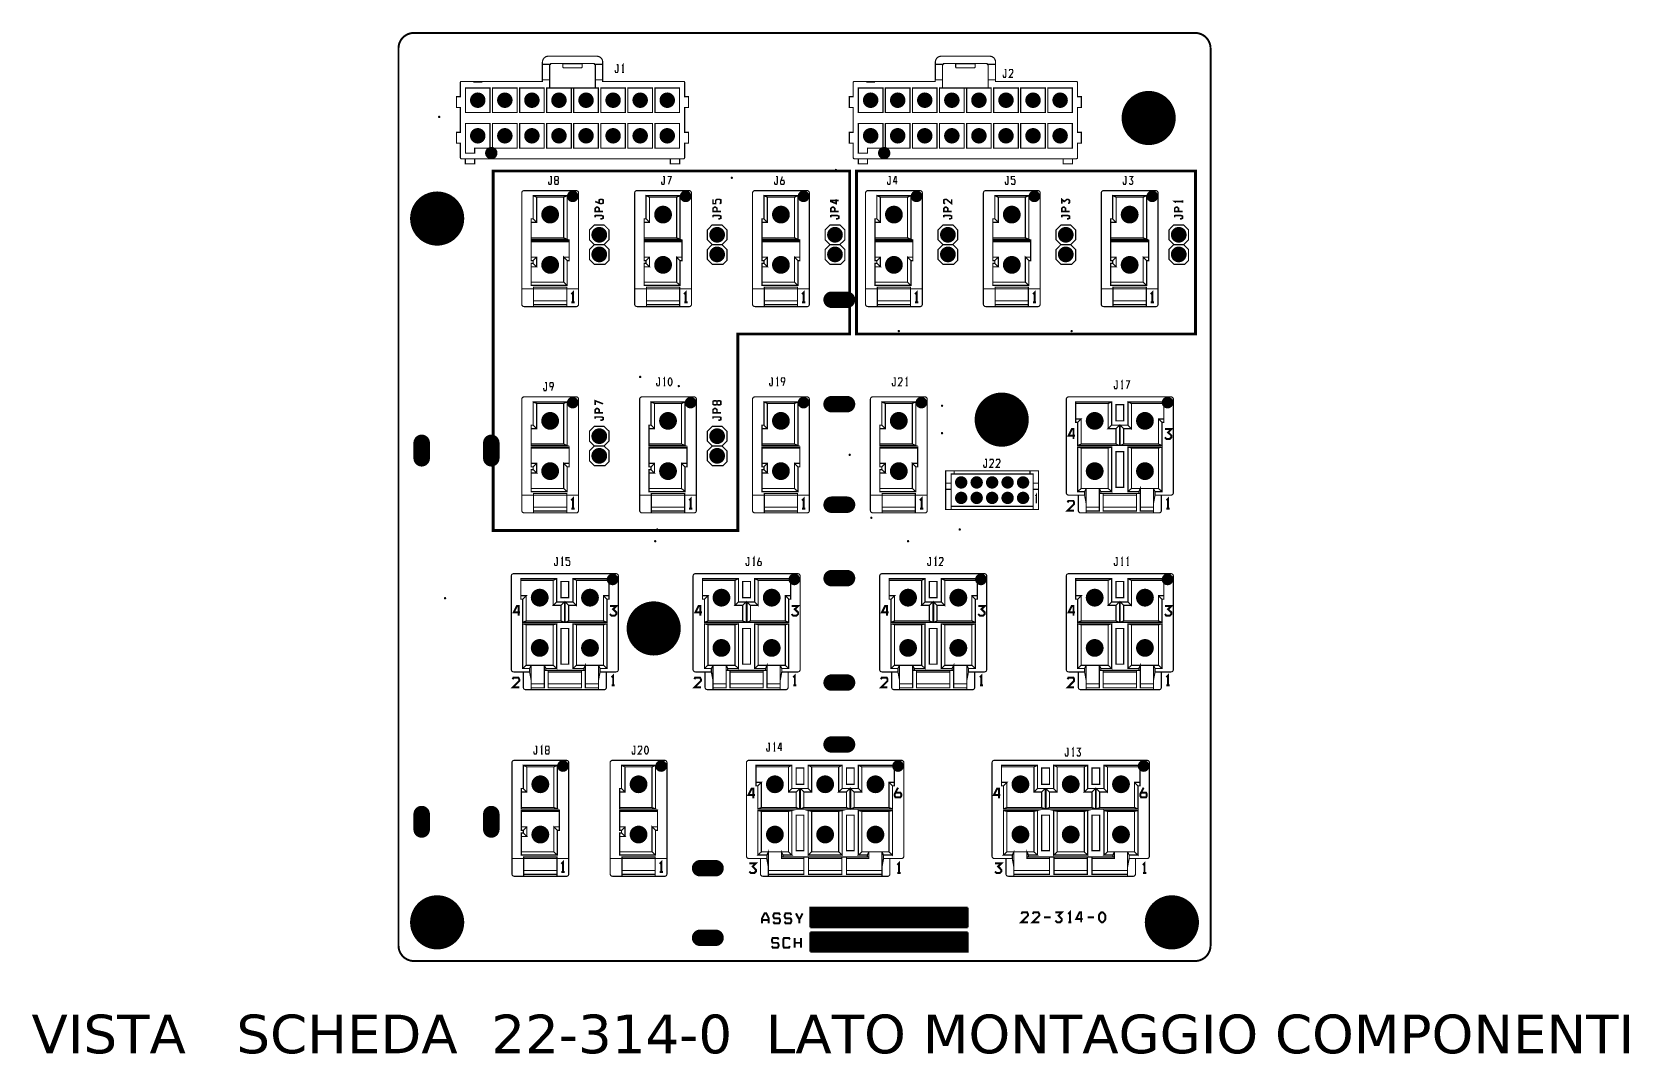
# Model space of a CAD drawing. Extents: x -13 to 194, y 173 to 305.
import ezdxf

# ---------------------------------------------------------------- set-up
doc = ezdxf.new("R2010")
doc.units = 0
doc.header["$MEASUREMENT"] = 0
doc.layers.get('0').update_dxf_attribs({"linetype": 'CONTINUOUS'})
for name, color, linetype in [('22-314-0_DRL', 1, 'CONTINUOUS'), ('22-314-0_SMT', 9, 'CONTINUOUS'), ('22-314-0_SST', 250, 'CONTINUOUS'), ('THRUHOLE_NPT', 9, 'CONTINUOUS'), ('THRUHOLE_TAP', 12, 'CONTINUOUS')]:
    doc.layers.add(name, color=color, linetype=linetype)
doc.styles.get("Standard").update_dxf_attribs({"font": 'verdana.ttf', "height": 5})

msp = doc.modelspace()

# ---------------------------------------------------------------- texts
at = {"linetype": 'Continuous'}
msp.add_text('VISTA   SCHEDA  22-314-0  LATO MONTAGGIO COMPONENTI', height=5, dxfattribs=at).set_placement((-13.01, 172.86))

# ---------------------------------------------------------------- blocks, each defined once
blk = doc.blocks.new('ROUND_21')
at = {"const_width": 0.0635}
blk.add_lwpolyline([(-0.03175, 0, 1), (0.03175, 0, 1)], format="xyb", close=True, dxfattribs=at)
blk = doc.blocks.new('ROUND_2')
at = {"const_width": 0.8001}
blk.add_lwpolyline([(-0.40005, 0, 1), (0.40005, 0, 1)], format="xyb", close=True, dxfattribs=at)
blk = doc.blocks.new('ROUND_4')
at = {"const_width": 0.7493}
blk.add_lwpolyline([(-0.37465, 0, 1), (0.37465, 0, 1)], format="xyb", close=True, dxfattribs=at)
blk = doc.blocks.new('ROUND_5')
at = {"const_width": 0.75057}
blk.add_lwpolyline([(-0.375284, 0, 1), (0.375284, 0, 1)], format="xyb", close=True, dxfattribs=at)
blk = doc.blocks.new('ROUND_17')
at = {"const_width": 0.54991}
blk.add_lwpolyline([(-0.274954, 0, 1), (0.274954, 0, 1)], format="xyb", close=True, dxfattribs=at)
blk = doc.blocks.new('ROUND_18')
at = {"const_width": 0.65024}
blk.add_lwpolyline([(-0.32512, 0, 1), (0.32512, 0, 1)], format="xyb", close=True, dxfattribs=at)
blk = doc.blocks.new('ROUND_19')
at = {"const_width": 0.40005}
blk.add_lwpolyline([(-0.200024, 0, 1), (0.200024, 0, 1)], format="xyb", close=True, dxfattribs=at)
blk = doc.blocks.new('ROUND_20')
at = {"const_width": 1.75006}
blk.add_lwpolyline([(-0.87503, 0, 1), (0.87503, 0, 1)], format="xyb", close=True, dxfattribs=at)
blk = doc.blocks.new('ROUND_22')
at = {"const_width": 0.14986}
blk.add_lwpolyline([(-0.07493, 0, 1), (0.07493, 0, 1)], format="xyb", close=True, dxfattribs=at)
blk = doc.blocks.new('ROUND_1')
at = {"const_width": 0.99949}
blk.add_lwpolyline([(-0.499744, 0, 1), (0.499744, 0, 1)], format="xyb", close=True, dxfattribs=at)
blk = doc.blocks.new('ROUND_3')
at = {"const_width": 1.14935}
blk.add_lwpolyline([(-0.574674, 0, 1), (0.574674, 0, 1)], format="xyb", close=True, dxfattribs=at)
blk = doc.blocks.new('ROUND_6')
at = {"const_width": 1.016}
blk.add_lwpolyline([(-0.508, 0, 1), (0.508, 0, 1)], format="xyb", close=True, dxfattribs=at)
blk = doc.blocks.new('ROUND_7')
at = {"const_width": 3.50012}
blk.add_lwpolyline([(-1.75006, 0, 1), (1.75006, 0, 1)], format="xyb", close=True, dxfattribs=at)

# ---------------------------------------------------------------- linework, layer by layer
at = {"layer": '22-314-0_DRL'}
for points, const_width in [([(36.44, 304.79, 0.414214), (34.44, 302.79)], 0.254), ([(139.44, 302.79, 0.414214), (137.44, 304.79)], 0.254), ([(90.44, 271.29, 0.414214), (89.44, 270.29)], 0.127), ([(93.44, 270.29, 0.414214), (92.44, 271.29)], 0.127), ([(89.44, 270.29, 0.414214), (90.44, 269.29)], 0.127), ([(92.44, 269.29, 0.414214), (93.44, 270.29)], 0.127), ([(90.44, 257.79, 0.414214), (89.44, 256.79)], 0.127), ([(89.44, 256.79, 0.414214), (90.44, 255.79)], 0.127), ([(93.44, 256.79, 0.414214), (92.44, 257.79)], 0.127), ([(92.44, 255.79, 0.414214), (93.44, 256.79)], 0.127), ([(37.44, 252.79, 0.414214), (36.44, 251.79)], 0.127), ([(38.44, 251.79, 0.414214), (37.44, 252.79)], 0.127), ([(46.44, 252.79, 0.414214), (45.44, 251.79)], 0.127), ([(47.44, 251.79, 0.414214), (46.44, 252.79)], 0.127), ([(36.44, 249.79, 0.414214), (37.44, 248.79)], 0.127), ([(37.44, 248.79, 0.414214), (38.44, 249.79)], 0.127), ([(45.44, 249.79, 0.414214), (46.44, 248.79)], 0.127), ([(46.44, 248.79, 0.414214), (47.44, 249.79)], 0.127), ([(90.44, 244.79, 0.414214), (89.45, 243.79)], 0.127), ([(89.44, 243.79, 0.414214), (90.44, 242.79)], 0.127), ([(93.44, 243.79, 0.414214), (92.44, 244.79)], 0.127), ([(92.44, 242.79, 0.414214), (93.44, 243.79)], 0.127), ([(90.44, 235.29, 0.414214), (89.45, 234.29)], 0.127), ([(89.44, 234.29, 0.414214), (90.44, 233.29)], 0.127), ([(93.44, 234.29, 0.414214), (92.44, 235.29)], 0.127), ([(92.44, 233.29, 0.414214), (93.44, 234.29)], 0.127), ([(90.44, 221.79, 0.414214), (89.45, 220.79)], 0.127), ([(93.44, 220.79, 0.414214), (92.44, 221.79)], 0.127), ([(89.44, 220.79, 0.414214), (90.44, 219.79)], 0.127), ([(92.44, 219.79, 0.414214), (93.44, 220.79)], 0.127), ([(90.44, 213.79, 0.414214), (89.44, 212.79)], 0.127), ([(89.44, 212.79, 0.414214), (90.44, 211.79)], 0.127), ([(93.44, 212.79, 0.414214), (92.44, 213.79)], 0.127), ([(92.44, 211.79, 0.414214), (93.44, 212.79)], 0.127), ([(37.44, 204.79, 0.414214), (36.44, 203.79)], 0.127), ([(38.44, 203.79, 0.414214), (37.44, 204.79)], 0.127), ([(46.44, 204.79, 0.414214), (45.44, 203.79)], 0.127), ([(47.44, 203.79, 0.414214), (46.44, 204.79)], 0.127), ([(36.44, 201.79, 0.414214), (37.44, 200.79)], 0.127), ([(37.44, 200.79, 0.414214), (38.44, 201.79)], 0.127), ([(45.44, 201.79, 0.414214), (46.44, 200.79)], 0.127), ([(46.44, 200.79, 0.414214), (47.44, 201.79)], 0.127), ([(73.44, 197.79, 0.414214), (72.44, 196.79)], 0.127), ([(72.44, 196.79, 0.414214), (73.44, 195.79)], 0.127), ([(76.44, 196.79, 0.414214), (75.44, 197.79)], 0.127), ([(75.44, 195.79, 0.414214), (76.44, 196.79)], 0.127), ([(73.44, 188.79, 0.414214), (72.44, 187.79)], 0.127), ([(76.44, 187.79, 0.414214), (75.44, 188.79)], 0.127), ([(34.44, 186.79, 0.414214), (36.44, 184.79)], 0.254), ([(72.44, 187.79, 0.414214), (73.44, 186.79)], 0.127), ([(75.44, 186.79, 0.414214), (76.44, 187.79)], 0.127), ([(137.44, 184.79, 0.414214), (139.44, 186.79)], 0.254)]:
    msp.add_lwpolyline(points, format="xyb", dxfattribs=dict(at, const_width=const_width))
for points, const_width in [([(137.44, 304.79), (36.44, 304.79)], 0.254), ([(34.44, 302.79), (34.44, 186.79)], 0.254), ([(139.44, 186.79), (139.44, 302.79)], 0.254), ([(93.41, 270.53), (89.47, 270.53)], 0.127), ([(93.38, 270.65), (89.51, 270.65)], 0.127), ([(89.54, 270.73), (89.54, 269.85)], 0.127), ([(93.32, 270.76), (89.56, 270.76)], 0.127), ([(93.25, 270.88), (89.63, 270.88)], 0.127), ([(89.66, 270.91), (89.66, 269.67)], 0.127), ([(93.16, 270.99), (89.73, 270.99)], 0.127), ([(89.77, 271.03), (89.77, 269.55)], 0.127), ([(93.02, 271.1), (89.86, 271.1)], 0.127), ([(89.89, 271.12), (89.89, 269.46)], 0.127), ([(90, 271.19), (90, 269.39)], 0.127), ([(92.81, 271.22), (90.07, 271.22)], 0.127), ([(90.12, 271.23), (90.12, 269.34)], 0.127), ([(90.23, 271.27), (90.23, 269.31)], 0.127), ([(90.34, 271.29), (90.34, 269.29)], 0.127), ([(92.44, 271.29), (90.44, 271.29)], 0.127), ([(90.46, 271.29), (90.46, 269.29)], 0.127), ([(90.57, 271.29), (90.57, 269.29)], 0.127), ([(90.69, 271.29), (90.69, 269.29)], 0.127), ([(90.8, 271.29), (90.8, 269.29)], 0.127), ([(90.92, 271.29), (90.92, 269.29)], 0.127), ([(91.03, 271.29), (91.03, 269.29)], 0.127), ([(91.14, 271.29), (91.14, 269.29)], 0.127), ([(91.26, 271.29), (91.26, 269.29)], 0.127), ([(91.37, 271.29), (91.37, 269.29)], 0.127), ([(91.49, 271.29), (91.49, 269.29)], 0.127), ([(91.6, 271.29), (91.6, 269.29)], 0.127), ([(91.72, 271.29), (91.72, 269.29)], 0.127), ([(91.83, 271.29), (91.83, 269.29)], 0.127), ([(91.94, 271.29), (91.94, 269.29)], 0.127), ([(92.06, 271.29), (92.06, 269.29)], 0.127), ([(92.17, 271.29), (92.17, 269.29)], 0.127), ([(92.29, 271.29), (92.29, 269.29)], 0.127), ([(92.4, 271.29), (92.4, 269.29)], 0.127), ([(92.52, 271.29), (92.52, 269.29)], 0.127), ([(92.63, 271.27), (92.63, 269.31)], 0.127), ([(92.74, 271.24), (92.74, 269.33)], 0.127), ([(92.86, 271.2), (92.86, 269.38)], 0.127), ([(92.97, 271.14), (92.97, 269.44)], 0.127), ([(93.09, 271.05), (93.09, 269.52)], 0.127), ([(93.2, 270.94), (93.2, 269.64)], 0.127), ([(93.32, 270.78), (93.32, 269.8)], 0.127), ([(93.44, 270.3), (89.44, 270.3)], 0.127), ([(93.44, 270.19), (89.45, 270.19)], 0.127), ([(93.44, 270.42), (89.45, 270.42)], 0.127), ([(93.42, 270.08), (89.47, 270.08)], 0.127), ([(93.39, 269.96), (89.5, 269.96)], 0.127), ([(93.34, 269.85), (89.54, 269.85)], 0.127), ([(93.27, 269.73), (89.61, 269.73)], 0.127), ([(93.18, 269.62), (89.7, 269.62)], 0.127), ([(93.06, 269.5), (89.82, 269.5)], 0.127), ([(92.88, 269.39), (90, 269.39)], 0.127), ([(92.44, 269.29), (90.44, 269.29)], 0.127), ([(93.43, 270.45), (93.43, 270.12)], 0.127), ([(93.44, 256.8), (89.44, 256.8)], 0.127), ([(93.44, 256.69), (89.45, 256.69)], 0.127), ([(93.43, 256.92), (89.45, 256.92)], 0.127), ([(93.42, 256.58), (89.47, 256.58)], 0.127), ([(93.41, 257.03), (89.47, 257.03)], 0.127), ([(93.39, 256.46), (89.5, 256.46)], 0.127), ([(93.37, 257.15), (89.51, 257.15)], 0.127), ([(89.54, 257.23), (89.54, 256.35)], 0.127), ([(93.34, 256.35), (89.54, 256.35)], 0.127), ([(93.32, 257.26), (89.56, 257.26)], 0.127), ([(93.27, 256.23), (89.61, 256.23)], 0.127), ([(93.25, 257.38), (89.63, 257.38)], 0.127), ([(89.66, 257.41), (89.66, 256.17)], 0.127), ([(93.18, 256.12), (89.7, 256.12)], 0.127), ([(93.15, 257.49), (89.73, 257.49)], 0.127), ([(89.77, 257.53), (89.77, 256.05)], 0.127), ([(93.02, 257.6), (89.86, 257.6)], 0.127), ([(89.89, 257.62), (89.89, 255.96)], 0.127), ([(90, 257.69), (90, 255.89)], 0.127), ([(92.81, 257.72), (90.07, 257.72)], 0.127), ([(90.12, 257.73), (90.12, 255.84)], 0.127), ([(90.23, 257.77), (90.23, 255.81)], 0.127), ([(90.34, 257.79), (90.34, 255.79)], 0.127), ([(92.44, 257.79), (90.44, 257.79)], 0.127), ([(90.46, 257.79), (90.46, 255.79)], 0.127), ([(90.57, 257.79), (90.57, 255.79)], 0.127), ([(90.69, 257.79), (90.69, 255.79)], 0.127), ([(90.8, 257.79), (90.8, 255.79)], 0.127), ([(90.92, 257.79), (90.92, 255.79)], 0.127), ([(91.03, 257.79), (91.03, 255.79)], 0.127), ([(91.14, 257.79), (91.14, 255.79)], 0.127), ([(91.26, 257.79), (91.26, 255.79)], 0.127), ([(91.37, 257.79), (91.37, 255.79)], 0.127), ([(91.49, 257.79), (91.49, 255.79)], 0.127), ([(91.6, 257.79), (91.6, 255.79)], 0.127), ([(91.72, 257.79), (91.72, 255.79)], 0.127), ([(91.83, 257.79), (91.83, 255.79)], 0.127), ([(91.94, 257.79), (91.94, 255.79)], 0.127), ([(92.06, 257.79), (92.06, 255.79)], 0.127), ([(92.17, 257.79), (92.17, 255.79)], 0.127), ([(92.29, 257.79), (92.29, 255.79)], 0.127), ([(92.4, 257.79), (92.4, 255.79)], 0.127), ([(92.52, 257.79), (92.52, 255.79)], 0.127), ([(92.63, 257.77), (92.63, 255.81)], 0.127), ([(92.74, 257.74), (92.74, 255.84)], 0.127), ([(92.86, 257.7), (92.86, 255.88)], 0.127), ([(92.97, 257.64), (92.97, 255.94)], 0.127), ([(93.09, 257.55), (93.09, 256.02)], 0.127), ([(93.2, 257.44), (93.2, 256.14)], 0.127), ([(93.32, 257.27), (93.32, 256.3)], 0.127), ([(93.43, 256.94), (93.43, 256.63)], 0.127), ([(93.06, 256), (89.82, 256)], 0.127), ([(92.88, 255.89), (90, 255.89)], 0.127), ([(92.44, 255.79), (90.44, 255.79)], 0.127), ([(38.43, 251.98), (36.46, 251.98)], 0.127), ([(38.4, 252.09), (36.49, 252.09)], 0.127), ([(38.35, 252.2), (36.53, 252.2)], 0.127), ([(36.54, 252.23), (36.54, 249.35)], 0.127), ([(38.29, 252.32), (36.59, 252.32)], 0.127), ([(36.66, 252.41), (36.66, 249.17)], 0.127), ([(38.21, 252.43), (36.68, 252.43)], 0.127), ([(36.77, 252.53), (36.77, 249.05)], 0.127), ([(38.09, 252.55), (36.79, 252.55)], 0.127), ([(36.88, 252.62), (36.88, 248.96)], 0.127), ([(37.93, 252.66), (36.95, 252.66)], 0.127), ([(37, 252.69), (37, 248.89)], 0.127), ([(37.11, 252.73), (37.11, 248.84)], 0.127), ([(37.23, 252.77), (37.23, 248.81)], 0.127), ([(37.61, 252.78), (37.28, 252.78)], 0.127), ([(37.34, 252.78), (37.34, 248.79)], 0.127), ([(37.46, 252.79), (37.46, 248.79)], 0.127), ([(37.57, 252.78), (37.57, 248.8)], 0.127), ([(37.68, 252.76), (37.68, 248.82)], 0.127), ([(37.8, 252.72), (37.8, 248.85)], 0.127), ([(37.91, 252.67), (37.91, 248.91)], 0.127), ([(38.03, 252.6), (38.03, 248.98)], 0.127), ([(38.14, 252.5), (38.14, 249.08)], 0.127), ([(38.26, 252.37), (38.26, 249.21)], 0.127), ([(38.37, 252.16), (38.37, 249.42)], 0.127), ([(47.43, 251.98), (45.46, 251.98)], 0.127), ([(47.4, 252.09), (45.49, 252.09)], 0.127), ([(47.35, 252.2), (45.53, 252.2)], 0.127), ([(45.54, 252.23), (45.54, 249.35)], 0.127), ([(47.29, 252.32), (45.59, 252.32)], 0.127), ([(45.66, 252.41), (45.66, 249.17)], 0.127), ([(47.21, 252.43), (45.68, 252.43)], 0.127), ([(45.77, 252.53), (45.77, 249.05)], 0.127), ([(47.1, 252.55), (45.79, 252.55)], 0.127), ([(45.89, 252.62), (45.89, 248.96)], 0.127), ([(46.93, 252.66), (45.95, 252.66)], 0.127), ([(46, 252.69), (46, 248.89)], 0.127), ([(46.12, 252.73), (46.12, 248.84)], 0.127), ([(46.23, 252.77), (46.23, 248.81)], 0.127), ([(46.61, 252.78), (46.28, 252.78)], 0.127), ([(46.34, 252.78), (46.34, 248.79)], 0.127), ([(46.46, 252.79), (46.46, 248.79)], 0.127), ([(46.57, 252.78), (46.57, 248.8)], 0.127), ([(46.69, 252.76), (46.69, 248.82)], 0.127), ([(46.8, 252.72), (46.8, 248.85)], 0.127), ([(46.92, 252.67), (46.92, 248.91)], 0.127), ([(47.03, 252.6), (47.03, 248.98)], 0.127), ([(47.14, 252.5), (47.14, 249.08)], 0.127), ([(47.26, 252.37), (47.26, 249.21)], 0.127), ([(47.37, 252.16), (47.37, 249.42)], 0.127), ([(38.44, 251.86), (36.45, 251.86)], 0.127), ([(36.44, 251.79), (36.44, 249.79)], 0.127), ([(36.44, 251.79), (36.44, 251.79)], 0.127), ([(38.44, 251.75), (36.44, 251.75)], 0.127), ([(38.44, 251.63), (36.44, 251.63)], 0.127), ([(38.44, 251.52), (36.44, 251.52)], 0.127), ([(38.44, 251.4), (36.44, 251.4)], 0.127), ([(38.44, 251.29), (36.44, 251.29)], 0.127), ([(38.44, 251.18), (36.44, 251.18)], 0.127), ([(38.44, 251.06), (36.44, 251.06)], 0.127), ([(38.44, 250.95), (36.44, 250.95)], 0.127), ([(38.44, 250.83), (36.44, 250.83)], 0.127), ([(38.44, 250.72), (36.44, 250.72)], 0.127), ([(38.44, 250.6), (36.44, 250.6)], 0.127), ([(38.44, 250.49), (36.44, 250.49)], 0.127), ([(38.44, 250.38), (36.44, 250.38)], 0.127), ([(38.44, 250.26), (36.44, 250.26)], 0.127), ([(38.44, 250.15), (36.44, 250.15)], 0.127), ([(38.44, 250.03), (36.44, 250.03)], 0.127), ([(38.44, 249.92), (36.44, 249.92)], 0.127), ([(38.44, 251.79), (38.44, 249.79)], 0.127), ([(47.44, 251.86), (45.44, 251.86)], 0.127), ([(45.44, 251.79), (45.44, 249.79)], 0.127), ([(47.44, 251.75), (45.44, 251.75)], 0.127), ([(47.44, 251.63), (45.44, 251.63)], 0.127), ([(47.44, 251.52), (45.44, 251.52)], 0.127), ([(47.44, 251.4), (45.44, 251.4)], 0.127), ([(47.44, 251.29), (45.44, 251.29)], 0.127), ([(47.44, 251.18), (45.44, 251.18)], 0.127), ([(47.44, 251.06), (45.44, 251.06)], 0.127), ([(47.44, 250.95), (45.44, 250.95)], 0.127), ([(47.44, 250.83), (45.44, 250.83)], 0.127), ([(47.44, 250.72), (45.44, 250.72)], 0.127), ([(47.44, 250.6), (45.44, 250.6)], 0.127), ([(47.44, 250.49), (45.44, 250.49)], 0.127), ([(47.44, 250.38), (45.44, 250.38)], 0.127), ([(47.44, 250.26), (45.44, 250.26)], 0.127), ([(47.44, 250.15), (45.44, 250.15)], 0.127), ([(47.44, 250.03), (45.44, 250.03)], 0.127), ([(47.44, 249.92), (45.44, 249.92)], 0.127), ([(47.44, 251.79), (47.44, 249.79)], 0.127), ([(38.44, 249.8), (36.44, 249.8)], 0.127), ([(38.44, 249.69), (36.45, 249.69)], 0.127), ([(38.42, 249.58), (36.47, 249.58)], 0.127), ([(38.39, 249.46), (36.5, 249.46)], 0.127), ([(38.34, 249.35), (36.54, 249.35)], 0.127), ([(38.27, 249.23), (36.61, 249.23)], 0.127), ([(38.19, 249.12), (36.7, 249.12)], 0.127), ([(38.06, 249), (36.82, 249)], 0.127), ([(37.88, 248.89), (37, 248.89)], 0.127), ([(47.44, 249.8), (45.44, 249.8)], 0.127), ([(47.44, 249.69), (45.45, 249.69)], 0.127), ([(47.42, 249.58), (45.46, 249.58)], 0.127), ([(47.39, 249.46), (45.5, 249.46)], 0.127), ([(47.34, 249.35), (45.54, 249.35)], 0.127), ([(47.27, 249.23), (45.61, 249.23)], 0.127), ([(47.18, 249.12), (45.7, 249.12)], 0.127), ([(47.06, 249), (45.82, 249)], 0.127), ([(46.88, 248.89), (46, 248.89)], 0.127), ([(93.44, 243.81), (89.44, 243.81)], 0.127), ([(93.44, 243.69), (89.45, 243.69)], 0.127), ([(93.43, 243.92), (89.45, 243.92)], 0.127), ([(93.41, 244.03), (89.47, 244.03)], 0.127), ([(93.37, 244.15), (89.51, 244.15)], 0.127), ([(89.54, 244.23), (89.54, 243.35)], 0.127), ([(93.32, 244.26), (89.56, 244.26)], 0.127), ([(93.25, 244.38), (89.63, 244.38)], 0.127), ([(89.66, 244.41), (89.66, 243.17)], 0.127), ([(93.15, 244.49), (89.73, 244.49)], 0.127), ([(89.77, 244.53), (89.77, 243.05)], 0.127), ([(93.02, 244.61), (89.86, 244.61)], 0.127), ([(89.89, 244.62), (89.89, 242.96)], 0.127), ([(90, 244.69), (90, 242.89)], 0.127), ([(92.81, 244.72), (90.07, 244.72)], 0.127), ([(90.12, 244.73), (90.12, 242.84)], 0.127), ([(90.23, 244.77), (90.23, 242.81)], 0.127), ([(90.34, 244.78), (90.34, 242.79)], 0.127), ([(92.44, 244.79), (90.44, 244.79)], 0.127), ([(90.46, 244.79), (90.46, 242.79)], 0.127), ([(90.57, 244.79), (90.57, 242.79)], 0.127), ([(90.69, 244.79), (90.69, 242.79)], 0.127), ([(90.8, 244.79), (90.8, 242.79)], 0.127), ([(90.92, 244.79), (90.92, 242.79)], 0.127), ([(91.03, 244.79), (91.03, 242.79)], 0.127), ([(91.14, 244.79), (91.14, 242.79)], 0.127), ([(91.26, 244.79), (91.26, 242.79)], 0.127), ([(91.37, 244.79), (91.37, 242.79)], 0.127), ([(91.49, 244.79), (91.49, 242.79)], 0.127), ([(91.6, 244.79), (91.6, 242.79)], 0.127), ([(91.72, 244.79), (91.72, 242.79)], 0.127), ([(91.83, 244.79), (91.83, 242.79)], 0.127), ([(91.94, 244.79), (91.94, 242.79)], 0.127), ([(92.06, 244.79), (92.06, 242.79)], 0.127), ([(92.17, 244.79), (92.17, 242.79)], 0.127), ([(92.29, 244.79), (92.29, 242.79)], 0.127), ([(92.4, 244.79), (92.4, 242.79)], 0.127), ([(92.52, 244.79), (92.52, 242.79)], 0.127), ([(92.63, 244.77), (92.63, 242.81)], 0.127), ([(92.74, 244.74), (92.74, 242.83)], 0.127), ([(92.86, 244.7), (92.86, 242.88)], 0.127), ([(92.97, 244.64), (92.97, 242.94)], 0.127), ([(93.09, 244.55), (93.09, 243.03)], 0.127), ([(93.2, 244.44), (93.2, 243.14)], 0.127), ([(93.32, 244.27), (93.32, 243.3)], 0.127), ([(93.43, 243.94), (93.43, 243.63)], 0.127), ([(93.42, 243.58), (89.47, 243.58)], 0.127), ([(93.39, 243.46), (89.5, 243.46)], 0.127), ([(93.34, 243.35), (89.54, 243.35)], 0.127), ([(93.27, 243.23), (89.61, 243.23)], 0.127), ([(93.18, 243.12), (89.7, 243.12)], 0.127), ([(93.06, 243), (89.82, 243)], 0.127), ([(92.88, 242.89), (90, 242.89)], 0.127), ([(92.44, 242.79), (90.44, 242.79)], 0.127), ([(93.44, 234.31), (89.44, 234.31)], 0.127), ([(93.44, 234.19), (89.45, 234.19)], 0.127), ([(93.43, 234.42), (89.45, 234.42)], 0.127), ([(93.42, 234.08), (89.47, 234.08)], 0.127), ([(93.41, 234.53), (89.47, 234.53)], 0.127), ([(93.39, 233.96), (89.5, 233.96)], 0.127), ([(93.37, 234.65), (89.51, 234.65)], 0.127), ([(89.54, 234.73), (89.54, 233.85)], 0.127), ([(93.34, 233.85), (89.54, 233.85)], 0.127), ([(93.32, 234.76), (89.56, 234.76)], 0.127), ([(93.27, 233.73), (89.61, 233.73)], 0.127), ([(93.25, 234.88), (89.63, 234.88)], 0.127), ([(89.66, 234.91), (89.66, 233.67)], 0.127), ([(93.18, 233.62), (89.7, 233.62)], 0.127), ([(93.15, 234.99), (89.73, 234.99)], 0.127), ([(89.77, 235.03), (89.77, 233.55)], 0.127), ([(93.06, 233.51), (89.82, 233.51)], 0.127), ([(93.02, 235.11), (89.86, 235.11)], 0.127), ([(89.89, 235.12), (89.89, 233.46)], 0.127), ([(90, 235.19), (90, 233.39)], 0.127), ([(92.88, 233.39), (90, 233.39)], 0.127), ([(92.81, 235.22), (90.07, 235.22)], 0.127), ([(90.12, 235.24), (90.12, 233.34)], 0.127), ([(90.23, 235.27), (90.23, 233.31)], 0.127), ([(90.34, 235.28), (90.34, 233.29)], 0.127), ([(92.44, 235.29), (90.44, 235.29)], 0.127), ([(90.46, 235.29), (90.46, 233.29)], 0.127), ([(90.57, 235.29), (90.57, 233.29)], 0.127), ([(90.69, 235.29), (90.69, 233.29)], 0.127), ([(90.8, 235.29), (90.8, 233.29)], 0.127), ([(90.92, 235.29), (90.92, 233.29)], 0.127), ([(91.03, 235.29), (91.03, 233.29)], 0.127), ([(91.14, 235.29), (91.14, 233.29)], 0.127), ([(91.26, 235.29), (91.26, 233.29)], 0.127), ([(91.37, 235.29), (91.37, 233.29)], 0.127), ([(91.49, 235.29), (91.49, 233.29)], 0.127), ([(91.6, 235.29), (91.6, 233.29)], 0.127), ([(91.72, 235.29), (91.72, 233.29)], 0.127), ([(91.83, 235.29), (91.83, 233.29)], 0.127), ([(91.94, 235.29), (91.94, 233.29)], 0.127), ([(92.06, 235.29), (92.06, 233.29)], 0.127), ([(92.17, 235.29), (92.17, 233.29)], 0.127), ([(92.29, 235.29), (92.29, 233.29)], 0.127), ([(92.4, 235.29), (92.4, 233.29)], 0.127), ([(92.52, 235.29), (92.52, 233.29)], 0.127), ([(92.63, 235.27), (92.63, 233.31)], 0.127), ([(92.74, 235.24), (92.74, 233.34)], 0.127), ([(92.86, 235.2), (92.86, 233.38)], 0.127), ([(92.97, 235.14), (92.97, 233.44)], 0.127), ([(93.09, 235.05), (93.09, 233.53)], 0.127), ([(93.2, 234.94), (93.2, 233.64)], 0.127), ([(93.32, 234.78), (93.32, 233.8)], 0.127), ([(93.43, 234.44), (93.43, 234.14)], 0.127), ([(92.44, 233.29), (90.44, 233.29)], 0.127), ([(93.43, 220.92), (89.45, 220.92)], 0.127), ([(93.41, 221.03), (89.47, 221.03)], 0.127), ([(93.37, 221.15), (89.51, 221.15)], 0.127), ([(89.54, 221.23), (89.54, 220.35)], 0.127), ([(93.32, 221.26), (89.56, 221.26)], 0.127), ([(93.25, 221.38), (89.63, 221.38)], 0.127), ([(89.66, 221.41), (89.66, 220.17)], 0.127), ([(93.15, 221.49), (89.73, 221.49)], 0.127), ([(89.77, 221.53), (89.77, 220.05)], 0.127), ([(93.02, 221.61), (89.86, 221.61)], 0.127), ([(89.89, 221.62), (89.89, 219.96)], 0.127), ([(90, 221.69), (90, 219.89)], 0.127), ([(92.81, 221.72), (90.07, 221.72)], 0.127), ([(90.12, 221.73), (90.12, 219.84)], 0.127), ([(90.23, 221.77), (90.23, 219.81)], 0.127), ([(90.34, 221.78), (90.34, 219.79)], 0.127), ([(92.44, 221.79), (90.44, 221.79)], 0.127), ([(90.46, 221.79), (90.46, 219.79)], 0.127), ([(90.57, 221.79), (90.57, 219.79)], 0.127), ([(90.69, 221.79), (90.69, 219.79)], 0.127), ([(90.8, 221.79), (90.8, 219.79)], 0.127), ([(90.92, 221.79), (90.92, 219.79)], 0.127), ([(91.03, 221.79), (91.03, 219.79)], 0.127), ([(91.14, 221.79), (91.14, 219.79)], 0.127), ([(91.26, 221.79), (91.26, 219.79)], 0.127), ([(91.37, 221.79), (91.37, 219.79)], 0.127), ([(91.49, 221.79), (91.49, 219.79)], 0.127), ([(91.6, 221.79), (91.6, 219.79)], 0.127), ([(91.72, 221.79), (91.72, 219.79)], 0.127), ([(91.83, 221.79), (91.83, 219.79)], 0.127), ([(91.94, 221.79), (91.94, 219.79)], 0.127), ([(92.06, 221.79), (92.06, 219.79)], 0.127), ([(92.17, 221.79), (92.17, 219.79)], 0.127), ([(92.29, 221.79), (92.29, 219.79)], 0.127), ([(92.4, 221.79), (92.4, 219.79)], 0.127), ([(92.52, 221.79), (92.52, 219.79)], 0.127), ([(92.63, 221.77), (92.63, 219.81)], 0.127), ([(92.74, 221.74), (92.74, 219.84)], 0.127), ([(92.86, 221.7), (92.86, 219.88)], 0.127), ([(92.97, 221.64), (92.97, 219.94)], 0.127), ([(93.09, 221.55), (93.09, 220.03)], 0.127), ([(93.2, 221.44), (93.2, 220.14)], 0.127), ([(93.32, 221.28), (93.32, 220.3)], 0.127), ([(93.43, 220.94), (93.43, 220.64)], 0.127), ([(93.44, 220.81), (89.44, 220.81)], 0.127), ([(93.44, 220.69), (89.45, 220.69)], 0.127), ([(93.42, 220.58), (89.47, 220.58)], 0.127), ([(93.39, 220.46), (89.5, 220.46)], 0.127), ([(93.34, 220.35), (89.54, 220.35)], 0.127), ([(93.27, 220.23), (89.61, 220.23)], 0.127), ([(93.18, 220.12), (89.7, 220.12)], 0.127), ([(93.06, 220.01), (89.82, 220.01)], 0.127), ([(92.88, 219.89), (90, 219.89)], 0.127), ([(92.44, 219.79), (90.44, 219.79)], 0.127), ([(93.44, 212.8), (89.44, 212.8)], 0.127), ([(93.44, 212.69), (89.45, 212.69)], 0.127), ([(93.43, 212.92), (89.45, 212.92)], 0.127), ([(93.41, 213.03), (89.47, 213.03)], 0.127), ([(93.37, 213.15), (89.51, 213.15)], 0.127), ([(89.54, 213.23), (89.54, 212.35)], 0.127), ([(93.32, 213.26), (89.56, 213.26)], 0.127), ([(93.25, 213.38), (89.63, 213.38)], 0.127), ([(89.66, 213.41), (89.66, 212.17)], 0.127), ([(93.15, 213.49), (89.73, 213.49)], 0.127), ([(89.77, 213.53), (89.77, 212.05)], 0.127), ([(93.02, 213.6), (89.86, 213.6)], 0.127), ([(89.89, 213.62), (89.89, 211.96)], 0.127), ([(90, 213.69), (90, 211.89)], 0.127), ([(92.81, 213.72), (90.07, 213.72)], 0.127), ([(90.12, 213.73), (90.12, 211.84)], 0.127), ([(90.23, 213.77), (90.23, 211.81)], 0.127), ([(90.34, 213.78), (90.34, 211.79)], 0.127), ([(92.44, 213.79), (90.44, 213.79)], 0.127), ([(90.46, 213.79), (90.46, 211.79)], 0.127), ([(90.57, 213.79), (90.57, 211.79)], 0.127), ([(90.69, 213.79), (90.69, 211.79)], 0.127), ([(90.8, 213.79), (90.8, 211.79)], 0.127), ([(90.92, 213.79), (90.92, 211.79)], 0.127), ([(91.03, 213.79), (91.03, 211.79)], 0.127), ([(91.14, 213.79), (91.14, 211.79)], 0.127), ([(91.26, 213.79), (91.26, 211.79)], 0.127), ([(91.37, 213.79), (91.37, 211.79)], 0.127), ([(91.49, 213.79), (91.49, 211.79)], 0.127), ([(91.6, 213.79), (91.6, 211.79)], 0.127), ([(91.72, 213.79), (91.72, 211.79)], 0.127), ([(91.83, 213.79), (91.83, 211.79)], 0.127), ([(91.94, 213.79), (91.94, 211.79)], 0.127), ([(92.06, 213.79), (92.06, 211.79)], 0.127), ([(92.17, 213.79), (92.17, 211.79)], 0.127), ([(92.29, 213.79), (92.29, 211.79)], 0.127), ([(92.4, 213.79), (92.4, 211.79)], 0.127), ([(92.52, 213.78), (92.52, 211.79)], 0.127), ([(92.63, 213.77), (92.63, 211.81)], 0.127), ([(92.74, 213.74), (92.74, 211.84)], 0.127), ([(92.86, 213.7), (92.86, 211.88)], 0.127), ([(92.97, 213.63), (92.97, 211.94)], 0.127), ([(93.09, 213.55), (93.09, 212.02)], 0.127), ([(93.2, 213.44), (93.2, 212.14)], 0.127), ([(93.32, 213.27), (93.32, 212.3)], 0.127), ([(93.43, 212.94), (93.43, 212.63)], 0.127), ([(93.42, 212.58), (89.47, 212.58)], 0.127), ([(93.39, 212.46), (89.5, 212.46)], 0.127), ([(93.34, 212.35), (89.54, 212.35)], 0.127), ([(93.27, 212.23), (89.61, 212.23)], 0.127), ([(93.18, 212.12), (89.7, 212.12)], 0.127), ([(93.06, 212), (89.82, 212)], 0.127), ([(92.88, 211.89), (90, 211.89)], 0.127), ([(92.44, 211.79), (90.44, 211.79)], 0.127), ([(36.66, 204.41), (36.66, 201.17)], 0.127), ([(38.21, 204.43), (36.68, 204.43)], 0.127), ([(36.77, 204.53), (36.77, 201.05)], 0.127), ([(38.09, 204.55), (36.79, 204.55)], 0.127), ([(36.88, 204.62), (36.88, 200.96)], 0.127), ([(37.93, 204.66), (36.95, 204.66)], 0.127), ([(37, 204.69), (37, 200.89)], 0.127), ([(37.11, 204.73), (37.11, 200.84)], 0.127), ([(37.23, 204.77), (37.23, 200.81)], 0.127), ([(37.61, 204.78), (37.28, 204.78)], 0.127), ([(37.34, 204.79), (37.34, 200.79)], 0.127), ([(37.46, 204.79), (37.46, 200.79)], 0.127), ([(37.57, 204.78), (37.57, 200.8)], 0.127), ([(37.68, 204.76), (37.68, 200.82)], 0.127), ([(37.8, 204.72), (37.8, 200.85)], 0.127), ([(37.91, 204.67), (37.91, 200.91)], 0.127), ([(38.03, 204.6), (38.03, 200.98)], 0.127), ([(38.14, 204.5), (38.14, 201.07)], 0.127), ([(45.66, 204.41), (45.66, 201.17)], 0.127), ([(47.21, 204.43), (45.68, 204.43)], 0.127), ([(45.77, 204.53), (45.77, 201.05)], 0.127), ([(47.1, 204.55), (45.79, 204.55)], 0.127), ([(45.89, 204.62), (45.89, 200.96)], 0.127), ([(46.93, 204.66), (45.95, 204.66)], 0.127), ([(46, 204.69), (46, 200.89)], 0.127), ([(46.12, 204.73), (46.12, 200.84)], 0.127), ([(46.23, 204.77), (46.23, 200.81)], 0.127), ([(46.61, 204.78), (46.28, 204.78)], 0.127), ([(46.34, 204.79), (46.34, 200.79)], 0.127), ([(46.46, 204.79), (46.46, 200.79)], 0.127), ([(46.57, 204.78), (46.57, 200.8)], 0.127), ([(46.69, 204.76), (46.69, 200.82)], 0.127), ([(46.8, 204.72), (46.8, 200.85)], 0.127), ([(46.92, 204.67), (46.92, 200.91)], 0.127), ([(47.03, 204.6), (47.03, 200.98)], 0.127), ([(47.14, 204.5), (47.14, 201.07)], 0.127), ([(38.44, 203.86), (36.45, 203.86)], 0.127), ([(36.44, 203.79), (36.44, 201.79)], 0.127), ([(36.44, 203.79), (36.44, 203.79)], 0.127), ([(38.44, 203.75), (36.44, 203.75)], 0.127), ([(38.44, 203.63), (36.44, 203.63)], 0.127), ([(38.44, 203.52), (36.44, 203.52)], 0.127), ([(38.44, 203.4), (36.44, 203.4)], 0.127), ([(38.44, 203.29), (36.44, 203.29)], 0.127), ([(38.44, 203.18), (36.44, 203.18)], 0.127), ([(38.44, 203.06), (36.44, 203.06)], 0.127), ([(38.44, 202.95), (36.44, 202.95)], 0.127), ([(38.44, 202.83), (36.44, 202.83)], 0.127), ([(38.44, 202.72), (36.44, 202.72)], 0.127), ([(38.44, 202.6), (36.44, 202.6)], 0.127), ([(38.44, 202.49), (36.44, 202.49)], 0.127), ([(38.44, 202.38), (36.44, 202.38)], 0.127), ([(38.43, 203.98), (36.46, 203.98)], 0.127), ([(38.4, 204.09), (36.49, 204.09)], 0.127), ([(38.35, 204.2), (36.53, 204.2)], 0.127), ([(36.54, 204.23), (36.54, 201.35)], 0.127), ([(38.29, 204.32), (36.59, 204.32)], 0.127), ([(38.26, 204.37), (38.26, 201.21)], 0.127), ([(38.37, 204.16), (38.37, 201.42)], 0.127), ([(38.44, 203.79), (38.44, 201.79)], 0.127), ([(47.44, 203.86), (45.44, 203.86)], 0.127), ([(45.44, 203.79), (45.44, 201.79)], 0.127), ([(47.44, 203.75), (45.44, 203.75)], 0.127), ([(47.44, 203.63), (45.44, 203.63)], 0.127), ([(47.44, 203.52), (45.44, 203.52)], 0.127), ([(47.44, 203.4), (45.44, 203.4)], 0.127), ([(47.44, 203.29), (45.44, 203.29)], 0.127), ([(47.44, 203.18), (45.44, 203.18)], 0.127), ([(47.44, 203.06), (45.44, 203.06)], 0.127), ([(47.44, 202.95), (45.44, 202.95)], 0.127), ([(47.44, 202.83), (45.44, 202.83)], 0.127), ([(47.44, 202.72), (45.44, 202.72)], 0.127), ([(47.44, 202.6), (45.44, 202.6)], 0.127), ([(47.44, 202.49), (45.44, 202.49)], 0.127), ([(47.44, 202.38), (45.44, 202.38)], 0.127), ([(47.43, 203.98), (45.46, 203.98)], 0.127), ([(47.4, 204.09), (45.49, 204.09)], 0.127), ([(47.35, 204.2), (45.53, 204.2)], 0.127), ([(45.54, 204.23), (45.54, 201.35)], 0.127), ([(47.29, 204.32), (45.59, 204.32)], 0.127), ([(47.26, 204.37), (47.26, 201.21)], 0.127), ([(47.37, 204.16), (47.37, 201.42)], 0.127), ([(47.44, 203.79), (47.44, 201.79)], 0.127), ([(38.44, 202.26), (36.44, 202.26)], 0.127), ([(38.44, 202.15), (36.44, 202.15)], 0.127), ([(38.44, 202.03), (36.44, 202.03)], 0.127), ([(38.44, 201.92), (36.44, 201.92)], 0.127), ([(38.44, 201.8), (36.44, 201.8)], 0.127), ([(38.44, 201.69), (36.45, 201.69)], 0.127), ([(38.42, 201.57), (36.47, 201.57)], 0.127), ([(38.39, 201.46), (36.5, 201.46)], 0.127), ([(38.34, 201.35), (36.54, 201.35)], 0.127), ([(38.27, 201.23), (36.61, 201.23)], 0.127), ([(38.19, 201.12), (36.7, 201.12)], 0.127), ([(38.06, 201), (36.82, 201)], 0.127), ([(37.88, 200.89), (37, 200.89)], 0.127), ([(47.44, 202.26), (45.44, 202.26)], 0.127), ([(47.44, 202.15), (45.44, 202.15)], 0.127), ([(47.44, 202.03), (45.44, 202.03)], 0.127), ([(47.44, 201.92), (45.44, 201.92)], 0.127), ([(47.44, 201.8), (45.44, 201.8)], 0.127), ([(47.44, 201.69), (45.45, 201.69)], 0.127), ([(47.42, 201.57), (45.46, 201.57)], 0.127), ([(47.39, 201.46), (45.5, 201.46)], 0.127), ([(47.34, 201.35), (45.54, 201.35)], 0.127), ([(47.27, 201.23), (45.61, 201.23)], 0.127), ([(47.18, 201.12), (45.7, 201.12)], 0.127), ([(47.06, 201), (45.82, 201)], 0.127), ([(46.88, 200.89), (46, 200.89)], 0.127), ([(76.44, 196.8), (72.44, 196.8)], 0.127), ([(76.44, 196.69), (72.44, 196.69)], 0.127), ([(76.44, 196.92), (72.45, 196.92)], 0.127), ([(76.42, 196.58), (72.47, 196.58)], 0.127), ([(76.41, 197.03), (72.47, 197.03)], 0.127), ([(76.39, 196.46), (72.5, 196.46)], 0.127), ([(76.38, 197.15), (72.51, 197.15)], 0.127), ([(72.54, 197.23), (72.54, 196.35)], 0.127), ([(76.34, 196.35), (72.54, 196.35)], 0.127), ([(76.32, 197.26), (72.56, 197.26)], 0.127), ([(76.27, 196.23), (72.61, 196.23)], 0.127), ([(76.25, 197.38), (72.63, 197.38)], 0.127), ([(72.66, 197.41), (72.66, 196.17)], 0.127), ([(76.16, 197.49), (72.73, 197.49)], 0.127), ([(72.77, 197.53), (72.77, 196.05)], 0.127), ([(76.02, 197.6), (72.86, 197.6)], 0.127), ([(72.89, 197.62), (72.89, 195.96)], 0.127), ([(73, 197.69), (73, 195.89)], 0.127), ([(75.81, 197.72), (73.07, 197.72)], 0.127), ([(73.12, 197.73), (73.12, 195.84)], 0.127), ([(73.23, 197.77), (73.23, 195.81)], 0.127), ([(73.34, 197.79), (73.34, 195.79)], 0.127), ([(75.44, 197.79), (73.44, 197.79)], 0.127), ([(73.46, 197.79), (73.46, 195.79)], 0.127), ([(73.57, 197.79), (73.57, 195.79)], 0.127), ([(73.69, 197.79), (73.69, 195.79)], 0.127), ([(73.8, 197.79), (73.8, 195.79)], 0.127), ([(73.92, 197.79), (73.92, 195.79)], 0.127), ([(74.03, 197.79), (74.03, 195.79)], 0.127), ([(74.14, 197.79), (74.14, 195.79)], 0.127), ([(74.26, 197.79), (74.26, 195.79)], 0.127), ([(74.37, 197.79), (74.37, 195.79)], 0.127), ([(74.49, 197.79), (74.49, 195.79)], 0.127), ([(74.6, 197.79), (74.6, 195.79)], 0.127), ([(74.72, 197.79), (74.72, 195.79)], 0.127), ([(74.83, 197.79), (74.83, 195.79)], 0.127), ([(74.94, 197.79), (74.94, 195.79)], 0.127), ([(75.06, 197.79), (75.06, 195.79)], 0.127), ([(75.17, 197.79), (75.17, 195.79)], 0.127), ([(75.29, 197.79), (75.29, 195.79)], 0.127), ([(75.4, 197.79), (75.4, 195.79)], 0.127), ([(75.52, 197.79), (75.52, 195.79)], 0.127), ([(75.63, 197.77), (75.63, 195.81)], 0.127), ([(75.74, 197.74), (75.74, 195.83)], 0.127), ([(75.86, 197.7), (75.86, 195.88)], 0.127), ([(75.97, 197.64), (75.97, 195.94)], 0.127), ([(76.09, 197.55), (76.09, 196.02)], 0.127), ([(76.2, 197.44), (76.2, 196.14)], 0.127), ([(76.32, 197.28), (76.32, 196.3)], 0.127), ([(76.43, 196.95), (76.43, 196.62)], 0.127), ([(76.18, 196.12), (72.7, 196.12)], 0.127), ([(76.06, 196), (72.82, 196)], 0.127), ([(75.88, 195.89), (73, 195.89)], 0.127), ([(75.44, 195.79), (73.44, 195.79)], 0.127), ([(76.44, 187.92), (72.45, 187.92)], 0.127), ([(76.41, 188.03), (72.47, 188.03)], 0.127), ([(76.38, 188.15), (72.51, 188.15)], 0.127), ([(72.54, 188.23), (72.54, 187.35)], 0.127), ([(76.32, 188.26), (72.56, 188.26)], 0.127), ([(76.25, 188.37), (72.63, 188.37)], 0.127), ([(72.66, 188.41), (72.66, 187.17)], 0.127), ([(76.16, 188.49), (72.73, 188.49)], 0.127), ([(72.77, 188.53), (72.77, 187.05)], 0.127), ([(76.02, 188.6), (72.86, 188.6)], 0.127), ([(72.89, 188.62), (72.89, 186.96)], 0.127), ([(73, 188.69), (73, 186.89)], 0.127), ([(75.81, 188.72), (73.07, 188.72)], 0.127), ([(73.12, 188.74), (73.12, 186.84)], 0.127), ([(73.23, 188.77), (73.23, 186.81)], 0.127), ([(73.34, 188.79), (73.34, 186.79)], 0.127), ([(75.44, 188.79), (73.44, 188.79)], 0.127), ([(73.46, 188.79), (73.46, 186.79)], 0.127), ([(73.57, 188.79), (73.57, 186.79)], 0.127), ([(73.69, 188.79), (73.69, 186.79)], 0.127), ([(73.8, 188.79), (73.8, 186.79)], 0.127), ([(73.92, 188.79), (73.92, 186.79)], 0.127), ([(74.03, 188.79), (74.03, 186.79)], 0.127), ([(74.14, 188.79), (74.14, 186.79)], 0.127), ([(74.26, 188.79), (74.26, 186.79)], 0.127), ([(74.37, 188.79), (74.37, 186.79)], 0.127), ([(74.49, 188.79), (74.49, 186.79)], 0.127), ([(74.6, 188.79), (74.6, 186.79)], 0.127), ([(74.72, 188.79), (74.72, 186.79)], 0.127), ([(74.83, 188.79), (74.83, 186.79)], 0.127), ([(74.94, 188.79), (74.94, 186.79)], 0.127), ([(75.06, 188.79), (75.06, 186.79)], 0.127), ([(75.17, 188.79), (75.17, 186.79)], 0.127), ([(75.29, 188.79), (75.29, 186.79)], 0.127), ([(75.4, 188.79), (75.4, 186.79)], 0.127), ([(75.52, 188.79), (75.52, 186.79)], 0.127), ([(75.63, 188.77), (75.63, 186.8)], 0.127), ([(75.74, 188.74), (75.74, 186.84)], 0.127), ([(75.86, 188.7), (75.86, 186.88)], 0.127), ([(75.97, 188.64), (75.97, 186.94)], 0.127), ([(76.09, 188.55), (76.09, 187.02)], 0.127), ([(76.2, 188.44), (76.2, 187.14)], 0.127), ([(76.32, 188.28), (76.32, 187.3)], 0.127), ([(76.43, 187.95), (76.43, 187.63)], 0.127), ([(76.44, 187.8), (72.44, 187.8)], 0.127), ([(76.44, 187.69), (72.44, 187.69)], 0.127), ([(76.42, 187.57), (72.47, 187.57)], 0.127), ([(76.39, 187.46), (72.5, 187.46)], 0.127), ([(76.34, 187.35), (72.54, 187.35)], 0.127), ([(76.27, 187.23), (72.61, 187.23)], 0.127), ([(76.18, 187.12), (72.7, 187.12)], 0.127), ([(76.06, 187), (72.82, 187)], 0.127), ([(75.88, 186.89), (73, 186.89)], 0.127), ([(75.44, 186.79), (73.44, 186.79)], 0.127), ([(73.44, 186.79), (73.44, 186.79)], 0.127), ([(36.44, 184.79), (137.44, 184.79)], 0.254)]:
    msp.add_lwpolyline(points, dxfattribs=dict(at, const_width=const_width))
at = {"layer": '22-314-0_SST', "const_width": 0.152}
for points in [[(53.82, 301.78, 0.414214), (53.06, 301.02)], [(60.84, 301.02, 0.414214), (60.09, 301.78)], [(104.62, 301.78, 0.414214), (103.86, 301.02)], [(111.64, 301.02, 0.414214), (110.89, 301.78)], [(54.14, 300.72, 0.414214), (53.99, 300.57)], [(55.68, 300.42, 0.414214), (55.83, 300.27)], [(58.05, 300.27, 0.414214), (58.2, 300.42)], [(59.89, 300.57, 0.414214), (59.74, 300.72)], [(104.94, 300.72, 0.414214), (104.79, 300.57)], [(106.48, 300.42, 0.414214), (106.63, 300.27)], [(108.85, 300.27, 0.414214), (109, 300.42)], [(110.69, 300.57, 0.414214), (110.54, 300.72)], [(42.59, 298.52, 0.414214), (42.44, 298.37)], [(71.44, 298.37, 0.414214), (71.29, 298.52)], [(93.39, 298.52, 0.414214), (93.24, 298.37)], [(122.24, 298.37, 0.414214), (122.09, 298.52)], [(42.44, 288.67, 0.414214), (42.59, 288.52)], [(71.29, 288.52, 0.414214), (71.44, 288.67)], [(93.24, 288.67, 0.414214), (93.39, 288.52)], [(122.09, 288.52, 0.414214), (122.24, 288.67)], [(50.68, 284.4, 0.414214), (50.38, 284.1)], [(57.72, 284.1, 0.414214), (57.42, 284.4)], [(65.28, 284.4, 0.414214), (64.98, 284.1)], [(72.32, 284.1, 0.414214), (72.02, 284.4)], [(80.52, 284.4, 0.414214), (80.22, 284.1)], [(87.56, 284.1, 0.414214), (87.26, 284.4)], [(95.13, 284.4, 0.414214), (94.83, 284.1)], [(102.17, 284.1, 0.414214), (101.87, 284.4)], [(110.37, 284.4, 0.414214), (110.07, 284.1)], [(117.41, 284.1, 0.414214), (117.11, 284.4)], [(125.61, 284.4, 0.414214), (125.31, 284.1)], [(132.65, 284.1, 0.414214), (132.35, 284.4)], [(50.38, 269.71, 0.414214), (50.68, 269.41)], [(57.42, 269.4, 0.414214), (57.72, 269.71)], [(64.98, 269.71, 0.414214), (65.28, 269.41)], [(72.02, 269.4, 0.414214), (72.33, 269.71)], [(80.22, 269.71, 0.414214), (80.52, 269.41)], [(87.26, 269.4, 0.414214), (87.57, 269.71)], [(94.83, 269.71, 0.414214), (95.13, 269.41)], [(101.87, 269.4, 0.414214), (102.17, 269.71)], [(110.07, 269.71, 0.414214), (110.37, 269.41)], [(117.11, 269.4, 0.414214), (117.41, 269.71)], [(125.31, 269.71, 0.414214), (125.61, 269.41)], [(132.35, 269.4, 0.414214), (132.65, 269.71)], [(50.68, 257.73, 0.414214), (50.38, 257.43)], [(57.72, 257.43, 0.414214), (57.42, 257.73)], [(65.92, 257.73, 0.414214), (65.62, 257.43)], [(72.96, 257.43, 0.414214), (72.66, 257.73)], [(80.52, 257.73, 0.414214), (80.22, 257.43)], [(87.56, 257.43, 0.414214), (87.26, 257.73)], [(95.76, 257.73, 0.414214), (95.46, 257.43)], [(102.8, 257.43, 0.414214), (102.5, 257.73)], [(121.09, 257.73, 0.414214), (120.79, 257.43)], [(134.63, 257.43, 0.414214), (134.33, 257.73)], [(120.79, 245.33, 0.414214), (121.09, 245.03)], [(134.33, 245.03, 0.414214), (134.63, 245.33)], [(50.38, 243.04, 0.414214), (50.68, 242.74)], [(57.42, 242.73, 0.414214), (57.72, 243.04)], [(65.62, 243.04, 0.414214), (65.92, 242.74)], [(72.66, 242.73, 0.414214), (72.96, 243.04)], [(80.22, 243.04, 0.414214), (80.52, 242.74)], [(87.26, 242.73, 0.414214), (87.57, 243.04)], [(95.46, 243.04, 0.414214), (95.76, 242.74)], [(102.5, 242.73, 0.414214), (102.81, 243.04)], [(122.34, 243.04, 0.414214), (122.64, 242.74)], [(132.78, 242.73, 0.414214), (133.08, 243.04)], [(49.33, 234.87, 0.414214), (49.03, 234.57)], [(62.87, 234.57, 0.414214), (62.57, 234.87)], [(72.83, 234.87, 0.414214), (72.53, 234.57)], [(86.37, 234.57, 0.414214), (86.07, 234.87)], [(96.96, 234.87, 0.414214), (96.66, 234.57)], [(110.5, 234.57, 0.414214), (110.2, 234.87)], [(121.09, 234.87, 0.414214), (120.79, 234.57)], [(134.63, 234.57, 0.414214), (134.33, 234.87)], [(49.03, 222.47, 0.414214), (49.33, 222.17)], [(62.57, 222.17, 0.414214), (62.87, 222.47)], [(72.53, 222.47, 0.414214), (72.83, 222.17)], [(86.07, 222.17, 0.414214), (86.37, 222.47)], [(96.66, 222.47, 0.414214), (96.96, 222.17)], [(110.2, 222.17, 0.414214), (110.5, 222.47)], [(120.79, 222.47, 0.414214), (121.09, 222.17)], [(134.33, 222.17, 0.414214), (134.63, 222.47)], [(50.58, 220.18, 0.414214), (50.88, 219.88)], [(61.02, 219.87, 0.414214), (61.32, 220.18)], [(74.08, 220.18, 0.414214), (74.38, 219.88)], [(84.52, 219.87, 0.414214), (84.82, 220.18)], [(98.21, 220.18, 0.414214), (98.51, 219.88)], [(108.65, 219.87, 0.414214), (108.95, 220.18)], [(122.34, 220.18, 0.414214), (122.64, 219.88)], [(132.78, 219.87, 0.414214), (133.08, 220.18)], [(49.41, 210.74, 0.414214), (49.11, 210.44)], [(56.45, 210.44, 0.414214), (56.15, 210.74)], [(62.11, 210.74, 0.414214), (61.81, 210.44)], [(69.15, 210.44, 0.414214), (68.85, 210.74)], [(79.74, 210.74, 0.414214), (79.44, 210.44)], [(99.78, 210.44, 0.414214), (99.48, 210.74)], [(111.49, 210.74, 0.414214), (111.19, 210.44)], [(131.53, 210.44, 0.414214), (131.23, 210.74)], [(79.44, 198.34, 0.414214), (79.74, 198.04)], [(99.48, 198.04, 0.414214), (99.78, 198.34)], [(111.19, 198.34, 0.414214), (111.49, 198.04)], [(131.23, 198.04, 0.414214), (131.53, 198.34)], [(49.11, 196.05, 0.414214), (49.41, 195.75)], [(56.15, 195.74, 0.414214), (56.45, 196.05)], [(61.81, 196.05, 0.414214), (62.11, 195.75)], [(68.85, 195.74, 0.414214), (69.15, 196.05)], [(81.24, 196.05, 0.414214), (81.54, 195.75)], [(97.68, 195.74, 0.414214), (97.98, 196.05)], [(112.99, 196.05, 0.414214), (113.29, 195.75)], [(129.43, 195.74, 0.414214), (129.73, 196.05)]]:
    msp.add_lwpolyline(points, format="xyb", dxfattribs=at)
at = {"layer": '22-314-0_SST'}
for points, const_width in [([(60.09, 301.78), (53.8, 301.78)], 0.152), ([(53.82, 301.78), (60.11, 301.78)], 0.152), ([(110.89, 301.78), (104.6, 301.78)], 0.152), ([(104.62, 301.78), (110.91, 301.78)], 0.152), ([(57.1, 297.68), (56.78, 297.68), (54.14, 297.68), (53.99, 297.68), (53.99, 298.59), (53.99, 298.72), (53.99, 299.01), (53.99, 300.68), (54, 300.72), (53.04, 300.72), (53.04, 301.02)], 0.152), ([(53.04, 298.72), (53.04, 299.01), (53.04, 300.72)], 0.152), ([(53.06, 298.72), (53.06, 299.01), (53.06, 300.72), (53.06, 301.02)], 0.152), ([(54.14, 300.83), (54, 300.72)], 0.152), ([(59.89, 297.68), (60.28, 297.68), (60.28, 294.5), (57.1, 294.5), (57.1, 297.68), (59.74, 297.68), (59.89, 297.68), (59.89, 298.59), (59.89, 298.72), (59.89, 299.01), (59.89, 300.68), (59.88, 300.72), (59.74, 300.83), (54.14, 300.83), (54.14, 300.72)], 0.152), ([(55.68, 300.42), (55.68, 300.57), (55.68, 300.72), (55.68, 300.81), (58.2, 300.81), (58.2, 300.72), (58.2, 300.57)], 0.152), ([(58.05, 300.27), (55.83, 300.27)], 0.152), ([(58.2, 300.57), (58.2, 300.42)], 0.152), ([(59.74, 300.83), (59.74, 300.72)], 0.152), ([(60.84, 300.72), (59.88, 300.72)], 0.152), ([(60.84, 298.72), (60.84, 299.01), (60.84, 300.72), (60.84, 301.02)], 0.152), ([(62.46, 300.01), (62.46, 299.84), (62.52, 299.67), (62.76, 299.67), (62.82, 299.84), (62.82, 300.69)], 0.152), ([(62.88, 300.69), (62.64, 300.69)], 0.152), ([(63.48, 299.67), (63.48, 300.69), (63.36, 300.52)], 0.152), ([(63.6, 299.67), (63.36, 299.67)], 0.152), ([(107.9, 297.68), (107.58, 297.68), (104.94, 297.68), (104.79, 297.68), (104.79, 298.59), (104.79, 298.72), (104.79, 299.01), (104.79, 300.68), (104.8, 300.72), (103.84, 300.72), (103.84, 301.02)], 0.152), ([(103.84, 298.72), (103.84, 299.01), (103.84, 300.72)], 0.152), ([(103.86, 298.72), (103.86, 299.01), (103.86, 300.72), (103.86, 301.02)], 0.152), ([(104.94, 300.83), (104.8, 300.72)], 0.152), ([(110.69, 297.68), (111.08, 297.68), (111.08, 294.5), (107.9, 294.5), (107.9, 297.68), (110.54, 297.68), (110.69, 297.68), (110.69, 298.59), (110.69, 298.72), (110.69, 299.01), (110.69, 300.68), (110.68, 300.72), (110.54, 300.83), (104.94, 300.83), (104.94, 300.72)], 0.152), ([(106.48, 300.42), (106.48, 300.57), (106.48, 300.72), (106.48, 300.81), (109, 300.81), (109, 300.72), (109, 300.57)], 0.152), ([(108.85, 300.27), (106.63, 300.27)], 0.152), ([(109, 300.57), (109, 300.42)], 0.152), ([(110.54, 300.83), (110.54, 300.72)], 0.152), ([(111.64, 300.72), (110.68, 300.72)], 0.152), ([(111.64, 298.72), (111.64, 299.01), (111.64, 300.72), (111.64, 301.02)], 0.152), ([(112.63, 299.38), (112.63, 299.21), (112.69, 299.04), (112.92, 299.04), (112.98, 299.21), (112.98, 300.06)], 0.152), ([(113.04, 300.06), (112.81, 300.06)], 0.152), ([(113.88, 299.04), (113.41, 299.04), (113.88, 299.72), (113.88, 299.89), (113.82, 300.06), (113.47, 300.06), (113.41, 299.89)], 0.152), ([(42.44, 298.37), (42.44, 296.54), (41.94, 296.54), (41.94, 295.14), (42.44, 295.14), (42.44, 291.94), (41.94, 291.94), (41.94, 290.54), (42.44, 290.54), (42.44, 288.67)], 0.152), ([(53.99, 298.72), (53.04, 298.72), (53.04, 298.59), (53.04, 298.52), (45.19, 298.52), (44.19, 298.52), (42.59, 298.52)], 0.152), ([(43.1, 297.68), (43.1, 294.5), (46.28, 294.5), (46.28, 297.68), (43.1, 297.68)], 0.152), ([(44.19, 298.52), (44.19, 298.42), (45.19, 298.42), (45.19, 298.52)], 0.152), ([(46.6, 297.68), (46.6, 294.5), (49.78, 294.5), (49.78, 297.68), (46.6, 297.68)], 0.152), ([(50.1, 297.68), (50.1, 294.5), (53.28, 294.5), (53.28, 297.68), (50.1, 297.68)], 0.152), ([(53.99, 297.68), (53.6, 297.68), (53.6, 294.5), (56.78, 294.5), (56.78, 297.68)], 0.152), ([(71.29, 298.52), (60.84, 298.52), (60.84, 298.59), (60.84, 298.72), (59.89, 298.72)], 0.152), ([(60.6, 297.68), (60.6, 294.5), (63.78, 294.5), (63.78, 297.68), (60.6, 297.68)], 0.152), ([(64.1, 297.68), (64.1, 294.5), (67.28, 294.5), (67.28, 297.68), (64.1, 297.68)], 0.152), ([(67.6, 297.68), (67.6, 294.5), (70.78, 294.5), (70.78, 297.68), (67.6, 297.68)], 0.152), ([(71.44, 288.67), (71.44, 290.54), (71.94, 290.54), (71.94, 291.94), (71.44, 291.94), (71.44, 295.14), (71.94, 295.14), (71.94, 296.54), (71.44, 296.54), (71.44, 298.37)], 0.152), ([(93.24, 298.37), (93.24, 296.54), (92.74, 296.54), (92.74, 295.14), (93.24, 295.14), (93.24, 291.94), (92.74, 291.94), (92.74, 290.54), (93.24, 290.54), (93.24, 288.67)], 0.152), ([(104.79, 298.72), (103.84, 298.72), (103.84, 298.59), (103.84, 298.52), (95.99, 298.52), (94.99, 298.52), (93.39, 298.52)], 0.152), ([(93.9, 297.68), (93.9, 294.5), (97.08, 294.5), (97.08, 297.68), (93.9, 297.68)], 0.152), ([(94.99, 298.52), (94.99, 298.42), (95.99, 298.42), (95.99, 298.52)], 0.152), ([(97.4, 297.68), (97.4, 294.5), (100.58, 294.5), (100.58, 297.68), (97.4, 297.68)], 0.152), ([(100.9, 297.68), (100.9, 294.5), (104.08, 294.5), (104.08, 297.68), (100.9, 297.68)], 0.152), ([(104.79, 297.68), (104.4, 297.68), (104.4, 294.5), (107.58, 294.5), (107.58, 297.68)], 0.152), ([(122.09, 298.52), (111.64, 298.52), (111.64, 298.59), (111.64, 298.72), (110.69, 298.72)], 0.152), ([(111.4, 297.68), (111.4, 294.5), (114.58, 294.5), (114.58, 297.68), (111.4, 297.68)], 0.152), ([(114.9, 297.68), (114.9, 294.5), (118.08, 294.5), (118.08, 297.68), (114.9, 297.68)], 0.152), ([(118.4, 297.68), (118.4, 294.5), (121.58, 294.5), (121.58, 297.68), (118.4, 297.68)], 0.152), ([(122.24, 288.67), (122.24, 290.54), (122.74, 290.54), (122.74, 291.94), (122.24, 291.94), (122.24, 295.14), (122.74, 295.14), (122.74, 296.54), (122.24, 296.54), (122.24, 298.37)], 0.152), ([(45.01, 296.41), (45.01, 295.77), (44.38, 295.77), (44.58, 295.97), (44.81, 295.97), (44.81, 296.21), (45.01, 296.41), (44.38, 296.41), (44.58, 296.21), (44.81, 296.21)], 0.152), ([(44.38, 296.41), (44.38, 295.77)], 0.152), ([(44.58, 295.97), (44.58, 296.21)], 0.152), ([(44.81, 295.97), (45.01, 295.77)], 0.152), ([(48.31, 296.21), (48.08, 296.21), (47.88, 296.41), (47.88, 295.77), (48.51, 295.77), (48.31, 295.97), (48.31, 296.21), (48.51, 296.41), (48.51, 295.77)], 0.152), ([(48.51, 296.41), (47.88, 296.41)], 0.152), ([(47.88, 295.77), (48.08, 295.97)], 0.152), ([(48.31, 295.97), (48.08, 295.97), (48.08, 296.21)], 0.152), ([(51.81, 296.21), (51.58, 296.21), (51.38, 296.41), (51.38, 295.77), (52.01, 295.77), (51.81, 295.97), (51.81, 296.21), (52.01, 296.41), (52.01, 295.77)], 0.152), ([(52.01, 296.41), (51.38, 296.41)], 0.152), ([(51.38, 295.77), (51.58, 295.97)], 0.152), ([(51.81, 295.97), (51.58, 295.97), (51.58, 296.21)], 0.152), ([(55.31, 296.21), (55.08, 296.21), (54.88, 296.41), (54.88, 295.77), (55.51, 295.77), (55.31, 295.97), (55.31, 296.21), (55.51, 296.41), (55.51, 295.77)], 0.152), ([(55.51, 296.41), (54.88, 296.41)], 0.152), ([(54.88, 295.77), (55.08, 295.97)], 0.152), ([(55.31, 295.97), (55.08, 295.97), (55.08, 296.21)], 0.152), ([(58.81, 296.21), (58.57, 296.21), (58.38, 296.41), (58.38, 295.77), (59.01, 295.77), (58.81, 295.97), (58.81, 296.21), (59.01, 296.41), (59.01, 295.77)], 0.152), ([(59.01, 296.41), (58.38, 296.41)], 0.152), ([(58.38, 295.77), (58.57, 295.97)], 0.152), ([(58.81, 295.97), (58.57, 295.97), (58.57, 296.21)], 0.152), ([(62.31, 295.97), (62.51, 295.77), (61.88, 295.77), (62.07, 295.97), (62.31, 295.97), (62.31, 296.21), (62.51, 296.41), (61.88, 296.41), (62.07, 296.21), (62.31, 296.21)], 0.152), ([(61.88, 296.41), (61.88, 295.77)], 0.152), ([(62.07, 295.97), (62.07, 296.21)], 0.152), ([(62.51, 295.77), (62.51, 296.41)], 0.152), ([(65.81, 295.97), (66.01, 295.77), (65.38, 295.77), (65.57, 295.97), (65.81, 295.97), (65.81, 296.21), (66.01, 296.41), (65.38, 296.41), (65.57, 296.21), (65.81, 296.21)], 0.152), ([(65.38, 296.41), (65.38, 295.77)], 0.152), ([(65.57, 295.97), (65.57, 296.21)], 0.152), ([(66.01, 295.77), (66.01, 296.41)], 0.152), ([(68.87, 296.41), (68.87, 295.77), (69.07, 295.97), (69.31, 295.97), (69.31, 296.21), (69.51, 296.41), (68.87, 296.41), (69.07, 296.21), (69.31, 296.21)], 0.152), ([(69.31, 295.97), (69.51, 295.77), (68.87, 295.77)], 0.152), ([(69.07, 295.97), (69.07, 296.21)], 0.152), ([(69.51, 296.41), (69.51, 295.77)], 0.152), ([(95.81, 296.41), (95.81, 295.77), (95.18, 295.77), (95.38, 295.97), (95.61, 295.97), (95.61, 296.21), (95.81, 296.41), (95.18, 296.41), (95.38, 296.21), (95.61, 296.21)], 0.152), ([(95.18, 296.41), (95.18, 295.77)], 0.152), ([(95.38, 295.97), (95.38, 296.21)], 0.152), ([(95.61, 295.97), (95.81, 295.77)], 0.152), ([(99.11, 296.21), (98.88, 296.21), (98.68, 296.41), (98.68, 295.77), (99.31, 295.77), (99.11, 295.97), (99.11, 296.21), (99.31, 296.41), (99.31, 295.77)], 0.152), ([(99.31, 296.41), (98.68, 296.41)], 0.152), ([(98.68, 295.77), (98.88, 295.97)], 0.152), ([(99.11, 295.97), (98.88, 295.97), (98.88, 296.21)], 0.152), ([(102.61, 296.21), (102.38, 296.21), (102.18, 296.41), (102.18, 295.77), (102.81, 295.77), (102.61, 295.97), (102.61, 296.21), (102.81, 296.41), (102.81, 295.77)], 0.152), ([(102.81, 296.41), (102.18, 296.41)], 0.152), ([(102.18, 295.77), (102.38, 295.97)], 0.152), ([(102.61, 295.97), (102.38, 295.97), (102.38, 296.21)], 0.152), ([(106.11, 296.21), (105.88, 296.21), (105.68, 296.41), (105.68, 295.77), (106.31, 295.77), (106.11, 295.97), (106.11, 296.21), (106.31, 296.41), (106.31, 295.77)], 0.152), ([(106.31, 296.41), (105.68, 296.41)], 0.152), ([(105.68, 295.77), (105.88, 295.97)], 0.152), ([(106.11, 295.97), (105.88, 295.97), (105.88, 296.21)], 0.152), ([(109.61, 296.21), (109.37, 296.21), (109.18, 296.41), (109.18, 295.77), (109.81, 295.77), (109.61, 295.97), (109.61, 296.21), (109.81, 296.41), (109.81, 295.77)], 0.152), ([(109.81, 296.41), (109.18, 296.41)], 0.152), ([(109.18, 295.77), (109.37, 295.97)], 0.152), ([(109.61, 295.97), (109.37, 295.97), (109.37, 296.21)], 0.152), ([(113.11, 295.97), (113.31, 295.77), (112.68, 295.77), (112.87, 295.97), (113.11, 295.97), (113.11, 296.21), (113.31, 296.41), (112.68, 296.41), (112.87, 296.21), (113.11, 296.21)], 0.152), ([(112.68, 296.41), (112.68, 295.77)], 0.152), ([(112.87, 295.97), (112.87, 296.21)], 0.152), ([(113.31, 295.77), (113.31, 296.41)], 0.152), ([(116.61, 295.97), (116.81, 295.77), (116.18, 295.77), (116.37, 295.97), (116.61, 295.97), (116.61, 296.21), (116.81, 296.41), (116.18, 296.41), (116.37, 296.21), (116.61, 296.21)], 0.152), ([(116.18, 296.41), (116.18, 295.77)], 0.152), ([(116.37, 295.97), (116.37, 296.21)], 0.152), ([(116.81, 295.77), (116.81, 296.41)], 0.152), ([(119.67, 296.41), (119.67, 295.77), (119.87, 295.97), (120.11, 295.97), (120.11, 296.21), (120.31, 296.41), (119.67, 296.41), (119.87, 296.21), (120.11, 296.21)], 0.152), ([(120.11, 295.97), (120.31, 295.77), (119.67, 295.77)], 0.152), ([(119.87, 295.97), (119.87, 296.21)], 0.152), ([(120.31, 296.41), (120.31, 295.77)], 0.152), ([(43.1, 293.08), (43.1, 289.24), (44.28, 289.24), (44.28, 289.9), (46.28, 289.9), (46.28, 293.08), (43.1, 293.08)], 0.152), ([(44.38, 291.17), (44.38, 291.81), (44.58, 291.61), (44.58, 291.37), (44.38, 291.17), (45.01, 291.17), (44.81, 291.37), (44.81, 291.61), (45.01, 291.81), (44.38, 291.81)], 0.152), ([(44.81, 291.61), (44.58, 291.61)], 0.152), ([(44.81, 291.37), (44.58, 291.37)], 0.152), ([(45.01, 291.17), (45.01, 291.81)], 0.152), ([(49.78, 289.9), (49.78, 293.08), (46.6, 293.08), (46.6, 289.9), (49.78, 289.9)], 0.152), ([(47.88, 291.81), (48.08, 291.61), (48.08, 291.37), (47.88, 291.17), (47.88, 291.81), (48.51, 291.81), (48.31, 291.61), (48.31, 291.37), (48.08, 291.37)], 0.152), ([(48.51, 291.17), (47.88, 291.17)], 0.152), ([(48.08, 291.61), (48.31, 291.61)], 0.152), ([(48.31, 291.37), (48.51, 291.17), (48.51, 291.81)], 0.152), ([(50.1, 293.08), (50.1, 289.9), (53.28, 289.9), (53.28, 293.08), (50.1, 293.08)], 0.152), ([(51.38, 291.81), (51.58, 291.61), (51.58, 291.37), (51.38, 291.17), (51.38, 291.81), (52.01, 291.81), (51.81, 291.61), (51.81, 291.37), (51.58, 291.37)], 0.152), ([(52.01, 291.17), (51.38, 291.17)], 0.152), ([(51.58, 291.61), (51.81, 291.61)], 0.152), ([(51.81, 291.37), (52.01, 291.17), (52.01, 291.81)], 0.152), ([(53.6, 293.08), (53.6, 289.9), (56.78, 289.9), (56.78, 293.08), (53.6, 293.08)], 0.152), ([(54.88, 291.81), (55.08, 291.61), (55.08, 291.37), (54.88, 291.17), (54.88, 291.81), (55.51, 291.81), (55.31, 291.61), (55.31, 291.37), (55.08, 291.37)], 0.152), ([(55.51, 291.17), (54.88, 291.17)], 0.152), ([(55.08, 291.61), (55.31, 291.61)], 0.152), ([(55.31, 291.37), (55.51, 291.17), (55.51, 291.81)], 0.152), ([(57.1, 293.08), (57.1, 289.9), (60.28, 289.9), (60.28, 293.08), (57.1, 293.08)], 0.152), ([(58.38, 291.81), (58.57, 291.61), (58.57, 291.37), (58.38, 291.17), (58.38, 291.81), (59.01, 291.81), (58.81, 291.61), (58.81, 291.37), (58.57, 291.37)], 0.152), ([(59.01, 291.17), (58.38, 291.17)], 0.152), ([(58.57, 291.61), (58.81, 291.61)], 0.152), ([(58.81, 291.37), (59.01, 291.17), (59.01, 291.81)], 0.152), ([(60.6, 293.08), (60.6, 289.9), (63.78, 289.9), (63.78, 293.08), (60.6, 293.08)], 0.152), ([(62.07, 291.37), (62.31, 291.37), (62.31, 291.61), (62.07, 291.61), (61.88, 291.81), (61.88, 291.17), (62.07, 291.37), (62.07, 291.61)], 0.152), ([(62.51, 291.81), (61.88, 291.81)], 0.152), ([(62.51, 291.17), (61.88, 291.17)], 0.152), ([(62.31, 291.61), (62.51, 291.81), (62.51, 291.17), (62.31, 291.37)], 0.152), ([(64.1, 293.08), (64.1, 289.9), (67.28, 289.9), (67.28, 293.08), (64.1, 293.08)], 0.152), ([(65.57, 291.37), (65.81, 291.37), (65.81, 291.61), (65.57, 291.61), (65.38, 291.81), (65.38, 291.17), (65.57, 291.37), (65.57, 291.61)], 0.152), ([(66.01, 291.81), (65.38, 291.81)], 0.152), ([(66.01, 291.17), (65.38, 291.17)], 0.152), ([(65.81, 291.61), (66.01, 291.81), (66.01, 291.17), (65.81, 291.37)], 0.152), ([(67.6, 293.08), (67.6, 289.9), (70.78, 289.9), (70.78, 293.08), (67.6, 293.08)], 0.152), ([(69.31, 291.61), (69.07, 291.61), (68.87, 291.81), (69.51, 291.81), (69.31, 291.61), (69.31, 291.37), (69.51, 291.17), (69.51, 291.81)], 0.152), ([(69.07, 291.37), (68.87, 291.17), (68.87, 291.81)], 0.152), ([(69.51, 291.17), (68.87, 291.17)], 0.152), ([(69.31, 291.37), (69.07, 291.37), (69.07, 291.61)], 0.152), ([(93.9, 293.08), (93.9, 289.24), (95.08, 289.24), (95.08, 289.9), (97.08, 289.9), (97.08, 293.08), (93.9, 293.08)], 0.152), ([(95.18, 291.17), (95.18, 291.81), (95.38, 291.61), (95.38, 291.37), (95.18, 291.17), (95.81, 291.17), (95.61, 291.37), (95.61, 291.61), (95.81, 291.81), (95.18, 291.81)], 0.152), ([(95.61, 291.61), (95.38, 291.61)], 0.152), ([(95.61, 291.37), (95.38, 291.37)], 0.152), ([(95.81, 291.17), (95.81, 291.81)], 0.152), ([(100.58, 289.9), (100.58, 293.08), (97.4, 293.08), (97.4, 289.9), (100.58, 289.9)], 0.152), ([(98.68, 291.81), (98.88, 291.61), (98.88, 291.37), (98.68, 291.17), (98.68, 291.81), (99.31, 291.81), (99.11, 291.61), (99.11, 291.37), (98.88, 291.37)], 0.152), ([(99.31, 291.17), (98.68, 291.17)], 0.152), ([(98.88, 291.61), (99.11, 291.61)], 0.152), ([(99.11, 291.37), (99.31, 291.17), (99.31, 291.81)], 0.152), ([(100.9, 293.08), (100.9, 289.9), (104.08, 289.9), (104.08, 293.08), (100.9, 293.08)], 0.152), ([(102.18, 291.81), (102.38, 291.61), (102.38, 291.37), (102.18, 291.17), (102.18, 291.81), (102.81, 291.81), (102.61, 291.61), (102.61, 291.37), (102.38, 291.37)], 0.152), ([(102.81, 291.17), (102.18, 291.17)], 0.152), ([(102.38, 291.61), (102.61, 291.61)], 0.152), ([(102.61, 291.37), (102.81, 291.17), (102.81, 291.81)], 0.152), ([(104.4, 293.08), (104.4, 289.9), (107.58, 289.9), (107.58, 293.08), (104.4, 293.08)], 0.152), ([(105.68, 291.81), (105.88, 291.61), (105.88, 291.37), (105.68, 291.17), (105.68, 291.81), (106.31, 291.81), (106.11, 291.61), (106.11, 291.37), (105.88, 291.37)], 0.152), ([(106.31, 291.17), (105.68, 291.17)], 0.152), ([(105.88, 291.61), (106.11, 291.61)], 0.152), ([(106.11, 291.37), (106.31, 291.17), (106.31, 291.81)], 0.152), ([(107.9, 293.08), (107.9, 289.9), (111.08, 289.9), (111.08, 293.08), (107.9, 293.08)], 0.152), ([(109.18, 291.81), (109.37, 291.61), (109.37, 291.37), (109.18, 291.17), (109.18, 291.81), (109.81, 291.81), (109.61, 291.61), (109.61, 291.37), (109.37, 291.37)], 0.152), ([(109.81, 291.17), (109.18, 291.17)], 0.152), ([(109.37, 291.61), (109.61, 291.61)], 0.152), ([(109.61, 291.37), (109.81, 291.17), (109.81, 291.81)], 0.152), ([(111.4, 293.08), (111.4, 289.9), (114.58, 289.9), (114.58, 293.08), (111.4, 293.08)], 0.152), ([(112.87, 291.37), (113.11, 291.37), (113.11, 291.61), (112.87, 291.61), (112.68, 291.81), (112.68, 291.17), (112.87, 291.37), (112.87, 291.61)], 0.152), ([(113.31, 291.81), (112.68, 291.81)], 0.152), ([(113.31, 291.17), (112.68, 291.17)], 0.152), ([(113.11, 291.61), (113.31, 291.81), (113.31, 291.17), (113.11, 291.37)], 0.152), ([(114.9, 293.08), (114.9, 289.9), (118.08, 289.9), (118.08, 293.08), (114.9, 293.08)], 0.152), ([(116.37, 291.37), (116.61, 291.37), (116.61, 291.61), (116.37, 291.61), (116.18, 291.81), (116.18, 291.17), (116.37, 291.37), (116.37, 291.61)], 0.152), ([(116.81, 291.81), (116.18, 291.81)], 0.152), ([(116.81, 291.17), (116.18, 291.17)], 0.152), ([(116.61, 291.61), (116.81, 291.81), (116.81, 291.17), (116.61, 291.37)], 0.152), ([(118.4, 293.08), (118.4, 289.9), (121.58, 289.9), (121.58, 293.08), (118.4, 293.08)], 0.152), ([(120.11, 291.61), (119.87, 291.61), (119.67, 291.81), (120.31, 291.81), (120.11, 291.61), (120.11, 291.37), (120.31, 291.17), (120.31, 291.81)], 0.152), ([(119.87, 291.37), (119.67, 291.17), (119.67, 291.81)], 0.152), ([(120.31, 291.17), (119.67, 291.17)], 0.152), ([(120.11, 291.37), (119.87, 291.37), (119.87, 291.61)], 0.152), ([(42.59, 288.52), (71.29, 288.52)], 0.152), ([(43.09, 288.52), (43.09, 287.87), (44.29, 287.87), (44.29, 288.52)], 0.152), ([(78.3, 265.86), (92.78, 265.86), (92.78, 286.94), (46.68, 286.94), (46.68, 240.46), (78.3, 240.46), (78.3, 265.86)], 0.381), ([(70.79, 288.52), (70.79, 287.87), (69.59, 287.87), (69.59, 288.52)], 0.152), ([(93.39, 288.52), (122.09, 288.52)], 0.152), ([(137.49, 265.86), (93.67, 265.86), (93.67, 286.94), (137.49, 286.94), (137.49, 265.86)], 0.381), ([(93.89, 288.52), (93.89, 287.87), (95.09, 287.87), (95.09, 288.52)], 0.152), ([(121.59, 288.52), (121.59, 287.87), (120.39, 287.87), (120.39, 288.52)], 0.152), ([(53.85, 285.55), (53.85, 285.38), (53.91, 285.21), (54.15, 285.21), (54.21, 285.38), (54.21, 286.23)], 0.152), ([(54.27, 286.23), (54.03, 286.23)], 0.152), ([(55.05, 285.72), (55.11, 285.89), (55.11, 286.06), (55.05, 286.23), (54.69, 286.23), (54.63, 286.06), (54.63, 285.89), (54.69, 285.72), (55.05, 285.72), (55.11, 285.55), (55.11, 285.38), (55.05, 285.21), (54.69, 285.21), (54.63, 285.38), (54.63, 285.55), (54.69, 285.72)], 0.152), ([(68.46, 285.55), (68.46, 285.38), (68.52, 285.21), (68.75, 285.21), (68.81, 285.38), (68.81, 286.23)], 0.152), ([(68.87, 286.23), (68.63, 286.23)], 0.152), ([(69.36, 285.21), (69.71, 286.23), (69.24, 286.23)], 0.152), ([(83.06, 285.55), (83.06, 285.38), (83.12, 285.21), (83.36, 285.21), (83.42, 285.38), (83.42, 286.23)], 0.152), ([(83.48, 286.23), (83.24, 286.23)], 0.152), ([(83.9, 285.72), (84.26, 285.72), (84.32, 285.55), (84.32, 285.38), (84.26, 285.21), (83.9, 285.21), (83.84, 285.38), (83.84, 285.55), (84.08, 286.23)], 0.152), ([(97.67, 285.55), (97.67, 285.38), (97.73, 285.21), (97.96, 285.21), (98.02, 285.38), (98.02, 286.23)], 0.152), ([(98.08, 286.23), (97.84, 286.23)], 0.152), ([(98.92, 285.55), (98.45, 285.55), (98.68, 286.23), (98.8, 286.23), (98.8, 285.21)], 0.152), ([(112.91, 285.55), (112.91, 285.38), (112.97, 285.21), (113.2, 285.21), (113.26, 285.38), (113.26, 286.23)], 0.152), ([(113.32, 286.23), (113.08, 286.23)], 0.152), ([(113.69, 285.38), (113.75, 285.21), (114.1, 285.21), (114.16, 285.38), (114.16, 285.72), (114.04, 285.89), (113.69, 285.89), (113.69, 286.23), (114.16, 286.23)], 0.152), ([(128.15, 285.55), (128.15, 285.38), (128.21, 285.21), (128.44, 285.21), (128.5, 285.38), (128.5, 286.23)], 0.152), ([(128.56, 286.23), (128.32, 286.23)], 0.152), ([(128.93, 285.38), (129.05, 285.21), (129.28, 285.21), (129.4, 285.38), (129.4, 285.55), (129.16, 285.89), (129.4, 286.23), (128.93, 286.23)], 0.152), ([(50.38, 284.1), (50.38, 271.7), (51.9, 271.7), (56.2, 271.7), (56.2, 269.4), (51.9, 269.4), (50.68, 269.4)], 0.152), ([(57.42, 284.4), (50.68, 284.4)], 0.152), ([(51.85, 283.75), (56.25, 283.75), (55.8, 283.55), (52.3, 283.55), (51.85, 283.75), (51.85, 280.75), (51.6, 280.75), (51.6, 278.11), (56.25, 278.11), (55.8, 278.3), (51.6, 278.3)], 0.152), ([(52.3, 283.55), (52.3, 280.3), (51.6, 280.3)], 0.152), ([(55.8, 283.55), (55.8, 278.3)], 0.152), ([(56.25, 278.11), (56.25, 283.75)], 0.152), ([(57.72, 269.71), (57.72, 271.7), (57.72, 284.1)], 0.152), ([(60.38, 282.79), (60.38, 283.2), (60.55, 283.27), (60.72, 283.27), (60.89, 283.2), (60.89, 282.79), (60.72, 282.72), (60.55, 282.72), (59.87, 282.99)], 0.203), ([(64.98, 284.1), (64.98, 271.7), (66.5, 271.7), (70.8, 271.7), (70.8, 269.4), (66.5, 269.4), (65.28, 269.4)], 0.152), ([(72.02, 284.4), (65.28, 284.4)], 0.152), ([(66.45, 283.75), (70.85, 283.75), (70.4, 283.55), (66.9, 283.55), (66.45, 283.75), (66.45, 280.75), (66.2, 280.75), (66.2, 278.11), (70.85, 278.11), (70.4, 278.3), (66.2, 278.3)], 0.152), ([(66.9, 283.55), (66.9, 280.3), (66.2, 280.3)], 0.152), ([(70.4, 283.55), (70.4, 278.3)], 0.152), ([(70.85, 278.11), (70.85, 283.75)], 0.152), ([(72.32, 269.71), (72.32, 271.7), (72.32, 284.1)], 0.152), ([(75.96, 282.72), (76.13, 282.79), (76.13, 283.2), (75.96, 283.27), (75.62, 283.27), (75.45, 283.13), (75.45, 282.72), (75.11, 282.72), (75.11, 283.27)], 0.203), ([(80.22, 284.1), (80.22, 271.7), (81.74, 271.7), (86.04, 271.7), (86.04, 269.4), (81.74, 269.4), (80.52, 269.4)], 0.152), ([(87.26, 284.4), (80.52, 284.4)], 0.152), ([(81.69, 283.75), (86.09, 283.75), (85.64, 283.55), (82.14, 283.55), (81.69, 283.75), (81.69, 280.75), (81.44, 280.75), (81.44, 278.11), (86.09, 278.11), (85.64, 278.3), (81.44, 278.3)], 0.152), ([(82.14, 283.55), (82.14, 280.3), (81.44, 280.3)], 0.152), ([(85.64, 283.55), (85.64, 278.3)], 0.152), ([(86.09, 278.11), (86.09, 283.75)], 0.152), ([(87.56, 269.71), (87.56, 271.7), (87.56, 284.1)], 0.152), ([(91.03, 283.27), (91.03, 282.72), (90.35, 282.99), (90.35, 283.13), (91.37, 283.13)], 0.203), ([(94.83, 284.1), (94.83, 271.7), (96.35, 271.7), (100.65, 271.7), (100.65, 269.4), (96.35, 269.4), (95.13, 269.4)], 0.152), ([(101.87, 284.4), (95.13, 284.4)], 0.152), ([(96.3, 283.75), (100.7, 283.75), (100.25, 283.55), (96.75, 283.55), (96.3, 283.75), (96.3, 280.75), (96.05, 280.75), (96.05, 278.11), (100.7, 278.11), (100.25, 278.3), (96.05, 278.3)], 0.152), ([(96.75, 283.55), (96.75, 280.3), (96.05, 280.3)], 0.152), ([(100.25, 283.55), (100.25, 278.3)], 0.152), ([(100.7, 278.11), (100.7, 283.75)], 0.152), ([(102.17, 269.71), (102.17, 271.7), (102.17, 284.1)], 0.152), ([(105.97, 283.27), (105.97, 282.72), (105.29, 283.27), (105.12, 283.27), (104.96, 283.2), (104.96, 282.79), (105.12, 282.72)], 0.203), ([(110.07, 284.1), (110.07, 271.7), (111.59, 271.7), (115.89, 271.7), (115.89, 269.4), (111.59, 269.4), (110.37, 269.4)], 0.152), ([(117.11, 284.4), (110.37, 284.4)], 0.152), ([(111.54, 283.75), (115.94, 283.75), (115.49, 283.55), (111.99, 283.55), (111.54, 283.75), (111.54, 280.75), (111.29, 280.75), (111.29, 278.11), (115.94, 278.11), (115.49, 278.3), (111.29, 278.3)], 0.152), ([(111.99, 283.55), (111.99, 280.3), (111.29, 280.3)], 0.152), ([(115.49, 283.55), (115.49, 278.3)], 0.152), ([(115.94, 278.11), (115.94, 283.75)], 0.152), ([(117.41, 269.71), (117.41, 271.7), (117.41, 284.1)], 0.152), ([(121.04, 282.72), (121.21, 282.86), (121.21, 283.13), (121.04, 283.27), (120.87, 283.27), (120.53, 282.99), (120.2, 283.27), (120.2, 282.72)], 0.203), ([(125.31, 284.1), (125.31, 271.7), (126.83, 271.7), (131.13, 271.7), (131.13, 269.4), (126.83, 269.4), (125.61, 269.4)], 0.152), ([(132.35, 284.4), (125.61, 284.4)], 0.152), ([(126.78, 283.75), (131.18, 283.75), (130.73, 283.55), (127.23, 283.55), (126.78, 283.75), (126.78, 280.75), (126.53, 280.75), (126.53, 278.11), (131.18, 278.11), (130.73, 278.3), (126.53, 278.3)], 0.152), ([(127.23, 283.55), (127.23, 280.3), (126.53, 280.3)], 0.152), ([(130.73, 283.55), (130.73, 278.3)], 0.152), ([(131.18, 278.11), (131.18, 283.75)], 0.152), ([(132.65, 269.71), (132.65, 271.7), (132.65, 284.1)], 0.152), ([(135.82, 282.99), (134.8, 282.99), (134.97, 282.86)], 0.203), ([(135.82, 283.13), (135.82, 282.86)], 0.203), ([(60.38, 281.71), (60.38, 282.11), (60.21, 282.25), (60.04, 282.25), (59.87, 282.11), (59.87, 281.71), (60.89, 281.71)], 0.203), ([(59.87, 281.23), (59.87, 280.96)], 0.203), ([(60.55, 280.76), (60.72, 280.76), (60.89, 280.83), (60.89, 281.1), (60.72, 281.17), (59.87, 281.17)], 0.203), ([(75.62, 281.71), (75.62, 282.11), (75.45, 282.25), (75.28, 282.25), (75.11, 282.11), (75.11, 281.71), (76.13, 281.71)], 0.203), ([(75.11, 281.23), (75.11, 280.96)], 0.203), ([(75.79, 280.76), (75.96, 280.76), (76.13, 280.83), (76.13, 281.1), (75.96, 281.17), (75.11, 281.17)], 0.203), ([(90.86, 281.71), (90.86, 282.11), (90.69, 282.25), (90.52, 282.25), (90.35, 282.11), (90.35, 281.71), (91.37, 281.71)], 0.203), ([(90.35, 281.23), (90.35, 280.96)], 0.203), ([(91.03, 280.76), (91.2, 280.76), (91.37, 280.83), (91.37, 281.1), (91.2, 281.17), (90.35, 281.17)], 0.203), ([(105.46, 281.71), (105.46, 282.11), (105.29, 282.25), (105.12, 282.25), (104.96, 282.11), (104.96, 281.71), (105.97, 281.71)], 0.203), ([(104.96, 281.23), (104.96, 280.96)], 0.203), ([(105.63, 280.76), (105.8, 280.76), (105.97, 280.83), (105.97, 281.1), (105.8, 281.17), (104.96, 281.17)], 0.203), ([(120.7, 281.71), (120.7, 282.11), (120.53, 282.25), (120.36, 282.25), (120.2, 282.11), (120.2, 281.71), (121.21, 281.71)], 0.203), ([(120.2, 281.23), (120.2, 280.96)], 0.203), ([(120.87, 280.76), (121.04, 280.76), (121.21, 280.83), (121.21, 281.1), (121.04, 281.17), (120.2, 281.17)], 0.203), ([(135.31, 281.71), (135.31, 282.11), (135.14, 282.25), (134.97, 282.25), (134.8, 282.11), (134.8, 281.71), (135.82, 281.71)], 0.203), ([(134.8, 281.23), (134.8, 280.96)], 0.203), ([(135.48, 280.76), (135.65, 280.76), (135.82, 280.83), (135.82, 281.1), (135.65, 281.17), (134.8, 281.17)], 0.203), ([(52.3, 280.3), (51.85, 280.75)], 0.152), ([(59.76, 277.42), (59.13, 278.05), (59.13, 279.32), (59.76, 279.96), (61.03, 279.96), (61.67, 279.32), (61.67, 278.05), (61.03, 277.42), (59.76, 277.42)], 0.152), ([(66.9, 280.3), (66.45, 280.75)], 0.152), ([(75, 277.42), (74.37, 278.05), (74.37, 279.32), (75, 279.96), (76.27, 279.96), (76.91, 279.32), (76.91, 278.05), (76.27, 277.42), (75, 277.42)], 0.152), ([(82.14, 280.3), (81.69, 280.75)], 0.152), ([(90.24, 277.42), (89.61, 278.05), (89.61, 279.32), (90.24, 279.96), (91.51, 279.96), (92.15, 279.32), (92.15, 278.05), (91.51, 277.42), (90.24, 277.42)], 0.152), ([(96.75, 280.3), (96.3, 280.75)], 0.152), ([(104.85, 277.42), (104.21, 278.05), (104.21, 279.32), (104.85, 279.96), (106.12, 279.96), (106.75, 279.32), (106.75, 278.05), (106.12, 277.42), (104.85, 277.42)], 0.152), ([(111.99, 280.3), (111.54, 280.75)], 0.152), ([(120.09, 277.42), (119.45, 278.05), (119.45, 279.32), (120.09, 279.96), (121.36, 279.96), (121.99, 279.32), (121.99, 278.05), (121.36, 277.42), (120.09, 277.42)], 0.152), ([(127.23, 280.3), (126.78, 280.75)], 0.152), ([(134.69, 277.42), (134.06, 278.05), (134.06, 279.32), (134.69, 279.96), (135.96, 279.96), (136.6, 279.32), (136.6, 278.05), (135.96, 277.42), (134.69, 277.42)], 0.152), ([(51.85, 275), (51.6, 275), (51.6, 272.15), (56.25, 272.15), (56.25, 275.35), (56.5, 275.35), (56.5, 277.92), (51.6, 277.92), (51.6, 275.35), (51.85, 275.35), (51.85, 275), (52.3, 274.55), (51.6, 274.55)], 0.152), ([(51.6, 277.8), (56.5, 277.8)], 0.152), ([(59.76, 274.88), (59.13, 275.51), (59.13, 276.78), (59.76, 277.42), (61.03, 277.42), (61.67, 276.78), (61.67, 275.39), (61.16, 274.88), (59.76, 274.88)], 0.152), ([(66.45, 275), (66.2, 275), (66.2, 272.15), (70.85, 272.15), (70.85, 275.35), (71.1, 275.35), (71.1, 277.92), (66.2, 277.92), (66.2, 275.35), (66.45, 275.35), (66.45, 275), (66.9, 274.55), (66.2, 274.55)], 0.152), ([(66.2, 277.8), (71.1, 277.8)], 0.152), ([(75, 274.88), (74.37, 275.51), (74.37, 276.78), (75, 277.42), (76.27, 277.42), (76.91, 276.78), (76.91, 275.39), (76.4, 274.88), (75, 274.88)], 0.152), ([(81.69, 275), (81.44, 275), (81.44, 272.15), (86.09, 272.15), (86.09, 275.35), (86.34, 275.35), (86.34, 277.92), (81.44, 277.92), (81.44, 275.35), (81.69, 275.35), (81.69, 275), (82.14, 274.55), (81.44, 274.55)], 0.152), ([(81.44, 277.8), (86.34, 277.8)], 0.152), ([(90.24, 274.88), (89.61, 275.51), (89.61, 276.78), (90.24, 277.42), (91.51, 277.42), (92.15, 276.78), (92.15, 275.39), (91.64, 274.88), (90.24, 274.88)], 0.152), ([(96.3, 275), (96.05, 275), (96.05, 272.15), (100.7, 272.15), (100.7, 275.35), (100.95, 275.35), (100.95, 277.92), (96.05, 277.92), (96.05, 275.35), (96.3, 275.35), (96.3, 275), (96.75, 274.55), (96.05, 274.55)], 0.152), ([(96.05, 277.8), (100.95, 277.8)], 0.152), ([(104.85, 274.88), (104.21, 275.51), (104.21, 276.78), (104.85, 277.42), (106.12, 277.42), (106.75, 276.78), (106.75, 275.39), (106.24, 274.88), (104.85, 274.88)], 0.152), ([(111.54, 275), (111.29, 275), (111.29, 272.15), (115.94, 272.15), (115.94, 275.35), (116.19, 275.35), (116.19, 277.92), (111.29, 277.92), (111.29, 275.35), (111.54, 275.35), (111.54, 275), (111.99, 274.55), (111.29, 274.55)], 0.152), ([(111.29, 277.8), (116.19, 277.8)], 0.152), ([(120.09, 274.88), (119.45, 275.51), (119.45, 276.78), (120.09, 277.42), (121.36, 277.42), (121.99, 276.78), (121.99, 275.39), (121.48, 274.88), (120.09, 274.88)], 0.152), ([(126.78, 275), (126.53, 275), (126.53, 272.15), (131.18, 272.15), (131.18, 275.35), (131.43, 275.35), (131.43, 277.92), (126.53, 277.92), (126.53, 275.35), (126.78, 275.35), (126.78, 275), (127.23, 274.55), (126.53, 274.55)], 0.152), ([(126.53, 277.8), (131.43, 277.8)], 0.152), ([(134.69, 274.88), (134.06, 275.51), (134.06, 276.78), (134.69, 277.42), (135.96, 277.42), (136.6, 276.78), (136.6, 275.39), (136.09, 274.88), (134.69, 274.88)], 0.152), ([(52.3, 274.55), (52.3, 275.8), (51.6, 275.8)], 0.152), ([(51.85, 275.35), (52.3, 275.8)], 0.152), ([(55.8, 272.56), (55.8, 275.8), (56.25, 275.35)], 0.152), ([(56.5, 275.8), (55.8, 275.8)], 0.152), ([(66.9, 274.55), (66.9, 275.8), (66.2, 275.8)], 0.152), ([(66.45, 275.35), (66.9, 275.8)], 0.152), ([(70.4, 272.56), (70.4, 275.8), (70.85, 275.35)], 0.152), ([(71.1, 275.8), (70.4, 275.8)], 0.152), ([(82.14, 274.55), (82.14, 275.8), (81.44, 275.8)], 0.152), ([(81.69, 275.35), (82.14, 275.8)], 0.152), ([(85.64, 272.56), (85.64, 275.8), (86.09, 275.35)], 0.152), ([(86.34, 275.8), (85.64, 275.8)], 0.152), ([(96.75, 274.55), (96.75, 275.8), (96.05, 275.8)], 0.152), ([(96.3, 275.35), (96.75, 275.8)], 0.152), ([(100.25, 272.56), (100.25, 275.8), (100.7, 275.35)], 0.152), ([(100.95, 275.8), (100.25, 275.8)], 0.152), ([(111.99, 274.55), (111.99, 275.8), (111.29, 275.8)], 0.152), ([(111.54, 275.35), (111.99, 275.8)], 0.152), ([(115.49, 272.56), (115.49, 275.8), (115.94, 275.35)], 0.152), ([(116.19, 275.8), (115.49, 275.8)], 0.152), ([(127.23, 274.55), (127.23, 275.8), (126.53, 275.8)], 0.152), ([(126.78, 275.35), (127.23, 275.8)], 0.152), ([(130.73, 272.56), (130.73, 275.8), (131.18, 275.35)], 0.152), ([(131.43, 275.8), (130.73, 275.8)], 0.152), ([(51.6, 272.56), (55.8, 272.56), (56.25, 272.15)], 0.152), ([(66.2, 272.56), (70.4, 272.56), (70.85, 272.15)], 0.152), ([(81.44, 272.56), (85.64, 272.56), (86.09, 272.15)], 0.152), ([(96.05, 272.56), (100.25, 272.56), (100.7, 272.15)], 0.152), ([(111.29, 272.56), (115.49, 272.56), (115.94, 272.15)], 0.152), ([(126.53, 272.56), (130.73, 272.56), (131.18, 272.15)], 0.152), ([(50.38, 269.71), (50.38, 271.7)], 0.152), ([(57.72, 271.7), (56.2, 271.7), (56.2, 271.91), (51.9, 271.91), (51.9, 271.7), (51.9, 269.4)], 0.152), ([(56.99, 269.95), (56.99, 271.22), (56.78, 271.01)], 0.254), ([(64.98, 269.71), (64.98, 271.7)], 0.152), ([(72.32, 271.7), (70.8, 271.7), (70.8, 271.91), (66.5, 271.91), (66.5, 271.7), (66.5, 269.4)], 0.152), ([(71.59, 269.95), (71.59, 271.22), (71.38, 271.01)], 0.254), ([(80.22, 269.71), (80.22, 271.7)], 0.152), ([(87.56, 271.7), (86.04, 271.7), (86.04, 271.91), (81.74, 271.91), (81.74, 271.7), (81.74, 269.4)], 0.152), ([(86.83, 269.95), (86.83, 271.22), (86.62, 271.01)], 0.254), ([(94.83, 269.71), (94.83, 271.7)], 0.152), ([(102.17, 271.7), (100.65, 271.7), (100.65, 271.91), (96.35, 271.91), (96.35, 271.7), (96.35, 269.4)], 0.152), ([(101.44, 269.95), (101.44, 271.22), (101.23, 271.01)], 0.254), ([(110.07, 269.71), (110.07, 271.7)], 0.152), ([(117.41, 271.7), (115.89, 271.7), (115.89, 271.91), (111.59, 271.91), (111.59, 271.7), (111.59, 269.4)], 0.152), ([(116.68, 269.95), (116.68, 271.22), (116.47, 271.01)], 0.254), ([(125.31, 269.71), (125.31, 271.7)], 0.152), ([(132.65, 271.7), (131.13, 271.7), (131.13, 271.91), (126.83, 271.91), (126.83, 271.7), (126.83, 269.4)], 0.152), ([(131.92, 269.95), (131.92, 271.22), (131.71, 271.01)], 0.254), ([(56.2, 270.15), (51.9, 270.15)], 0.152), ([(51.9, 269.65), (56.2, 269.65)], 0.152), ([(56.2, 269.4), (57.42, 269.4)], 0.152), ([(57.2, 269.95), (56.78, 269.95)], 0.254), ([(70.8, 270.15), (66.5, 270.15)], 0.152), ([(66.5, 269.65), (70.8, 269.65)], 0.152), ([(70.8, 269.4), (72.02, 269.4)], 0.152), ([(71.81, 269.95), (71.38, 269.95)], 0.254), ([(86.04, 270.15), (81.74, 270.15)], 0.152), ([(81.74, 269.65), (86.04, 269.65)], 0.152), ([(86.04, 269.4), (87.26, 269.4)], 0.152), ([(87.05, 269.95), (86.62, 269.95)], 0.254), ([(100.65, 270.15), (96.35, 270.15)], 0.152), ([(96.35, 269.65), (100.65, 269.65)], 0.152), ([(100.65, 269.4), (101.87, 269.4)], 0.152), ([(101.65, 269.95), (101.23, 269.95)], 0.254), ([(115.89, 270.15), (111.59, 270.15)], 0.152), ([(111.59, 269.65), (115.89, 269.65)], 0.152), ([(115.89, 269.4), (117.11, 269.4)], 0.152), ([(116.89, 269.95), (116.47, 269.95)], 0.254), ([(131.13, 270.15), (126.83, 270.15)], 0.152), ([(126.83, 269.65), (131.13, 269.65)], 0.152), ([(131.13, 269.4), (132.35, 269.4)], 0.152), ([(132.13, 269.95), (131.71, 269.95)], 0.254), ([(67.82, 259.51), (67.82, 259.34), (67.88, 259.17), (68.12, 259.17), (68.18, 259.34), (68.18, 260.19)], 0.152), ([(68.24, 260.19), (68, 260.19)], 0.152), ([(68.84, 259.17), (68.84, 260.19), (68.72, 260.02)], 0.152), ([(69.5, 259.17), (69.38, 259.34), (69.32, 259.51), (69.32, 259.85), (69.38, 260.02), (69.5, 260.19), (69.62, 260.19), (69.74, 260.02), (69.8, 259.85), (69.8, 259.51), (69.74, 259.34), (69.62, 259.17), (69.5, 259.17)], 0.152), ([(82.43, 259.51), (82.43, 259.34), (82.49, 259.17), (82.72, 259.17), (82.78, 259.34), (82.78, 260.19)], 0.152), ([(82.84, 260.19), (82.6, 260.19)], 0.152), ([(83.44, 259.17), (83.44, 260.19), (83.33, 260.02)], 0.152), ([(84.34, 259.68), (83.99, 259.68), (83.93, 259.85), (83.93, 260.02), (83.99, 260.19), (84.34, 260.19), (84.4, 260.02), (84.4, 259.85), (84.16, 259.17)], 0.152), ([(98.3, 259.51), (98.3, 259.34), (98.36, 259.17), (98.6, 259.17), (98.66, 259.34), (98.66, 260.19)], 0.152), ([(98.72, 260.19), (98.48, 260.19)], 0.152), ([(99.56, 259.17), (99.08, 259.17), (99.56, 259.85), (99.56, 260.02), (99.5, 260.19), (99.14, 260.19), (99.08, 260.02)], 0.152), ([(100.16, 259.17), (100.16, 260.19), (100.04, 260.02)], 0.152), ([(53.22, 258.88), (53.22, 258.71), (53.28, 258.54), (53.51, 258.54), (53.57, 258.71), (53.57, 259.56)], 0.152), ([(53.63, 259.56), (53.39, 259.56)], 0.152), ([(54.41, 259.05), (54.06, 259.05), (54, 259.22), (54, 259.39), (54.06, 259.56), (54.41, 259.56), (54.47, 259.39), (54.47, 259.22), (54.23, 258.54)], 0.152), ([(68.96, 259.17), (68.72, 259.17)], 0.152), ([(83.56, 259.17), (83.33, 259.17)], 0.152), ([(100.28, 259.17), (100.04, 259.17)], 0.152), ([(127, 259.13), (127, 258.96), (127.06, 258.79), (127.3, 258.79), (127.36, 258.96), (127.36, 259.81)], 0.152), ([(127.42, 259.81), (127.18, 259.81)], 0.152), ([(128.02, 258.79), (128.02, 259.81), (127.9, 259.64)], 0.152), ([(128.14, 258.79), (127.9, 258.79)], 0.152), ([(128.62, 258.79), (128.98, 259.81), (128.5, 259.81)], 0.152), ([(50.38, 257.43), (50.38, 245.03), (51.9, 245.03), (56.2, 245.03), (56.2, 242.73), (51.9, 242.73), (50.68, 242.73)], 0.152), ([(57.42, 257.73), (50.68, 257.73)], 0.152), ([(51.85, 257.08), (56.25, 257.08), (55.8, 256.88), (52.3, 256.88), (51.85, 257.08), (51.85, 254.08), (51.6, 254.08), (51.6, 251.44), (56.25, 251.44), (55.8, 251.63), (51.6, 251.63)], 0.152), ([(52.3, 256.88), (52.3, 253.63), (51.6, 253.63)], 0.152), ([(55.8, 256.88), (55.8, 251.63)], 0.152), ([(56.25, 251.44), (56.25, 257.08)], 0.152), ([(57.72, 243.04), (57.72, 245.03), (57.72, 257.43)], 0.152), ([(60.89, 256.83), (59.87, 257.23), (59.87, 256.69)], 0.203), ([(60.38, 255.67), (60.38, 256.08), (60.21, 256.22), (60.04, 256.22), (59.87, 256.08), (59.87, 255.67), (60.89, 255.67)], 0.203), ([(65.62, 257.43), (65.62, 245.03), (67.14, 245.03), (71.44, 245.03), (71.44, 242.73), (67.14, 242.73), (65.92, 242.73)], 0.152), ([(72.66, 257.73), (65.92, 257.73)], 0.152), ([(67.09, 257.08), (71.49, 257.08), (71.04, 256.88), (67.54, 256.88), (67.09, 257.08), (67.09, 254.08), (66.84, 254.08), (66.84, 251.44), (71.49, 251.44), (71.04, 251.63), (66.84, 251.63)], 0.152), ([(67.54, 256.88), (67.54, 253.63), (66.84, 253.63)], 0.152), ([(71.04, 256.88), (71.04, 251.63)], 0.152), ([(71.49, 251.44), (71.49, 257.08)], 0.152), ([(72.96, 243.04), (72.96, 245.03), (72.96, 257.43)], 0.152), ([(75.62, 257.16), (75.45, 257.23), (75.28, 257.23), (75.11, 257.16), (75.11, 256.76), (75.28, 256.69), (75.45, 256.69), (75.62, 256.76), (75.62, 257.16), (75.79, 257.23), (75.96, 257.23), (76.13, 257.16), (76.13, 256.76), (75.96, 256.69), (75.79, 256.69), (75.62, 256.76)], 0.203), ([(75.62, 255.67), (75.62, 256.08), (75.45, 256.22), (75.28, 256.22), (75.11, 256.08), (75.11, 255.67), (76.13, 255.67)], 0.203), ([(80.22, 257.43), (80.22, 245.03), (81.74, 245.03), (86.04, 245.03), (86.04, 242.73), (81.74, 242.73), (80.52, 242.73)], 0.152), ([(87.26, 257.73), (80.52, 257.73)], 0.152), ([(81.69, 257.08), (86.09, 257.08), (85.64, 256.88), (82.14, 256.88), (81.69, 257.08), (81.69, 254.08), (81.44, 254.08), (81.44, 251.44), (86.09, 251.44), (85.64, 251.63), (81.44, 251.63)], 0.152), ([(82.14, 256.88), (82.14, 253.63), (81.44, 253.63)], 0.152), ([(85.64, 256.88), (85.64, 251.63)], 0.152), ([(86.09, 251.44), (86.09, 257.08)], 0.152), ([(87.56, 243.04), (87.56, 245.03), (87.56, 257.43)], 0.152), ([(95.46, 257.43), (95.46, 245.03), (96.98, 245.03), (101.28, 245.03), (101.28, 242.73), (96.98, 242.73), (95.76, 242.73)], 0.152), ([(102.5, 257.73), (95.76, 257.73)], 0.152), ([(96.93, 257.08), (101.33, 257.08), (100.88, 256.88), (97.38, 256.88), (96.93, 257.08), (96.93, 254.08), (96.68, 254.08), (96.68, 251.44), (101.33, 251.44), (100.88, 251.63), (96.68, 251.63)], 0.152), ([(97.38, 256.88), (97.38, 253.63), (96.68, 253.63)], 0.152), ([(100.88, 256.88), (100.88, 251.63)], 0.152), ([(101.33, 251.44), (101.33, 257.08)], 0.152), ([(102.8, 243.04), (102.8, 245.03), (102.8, 257.43)], 0.152), ([(120.79, 245.33), (120.79, 257.43)], 0.152), ([(121.09, 257.73), (134.33, 257.73)], 0.152), ([(122.01, 254.88), (122.71, 254.88), (122.26, 254.43), (122.26, 251.44), (127.66, 251.44), (127.66, 254.08), (126.66, 254.08), (126.66, 257.08), (122.01, 257.08), (122.01, 254.43), (122.26, 254.43)], 0.152), ([(122.01, 256.88), (126.21, 256.88), (126.21, 253.63)], 0.152), ([(126.66, 257.08), (126.21, 256.88)], 0.152), ([(127.21, 256.73), (127.21, 254.63), (128.21, 254.63), (128.21, 256.73), (127.21, 256.73)], 0.152), ([(133.16, 251.44), (127.76, 251.44), (128.21, 251.63), (132.71, 251.63), (133.16, 251.44), (133.16, 254.43), (133.41, 254.43), (133.41, 257.08), (128.76, 257.08)], 0.152), ([(129.21, 256.88), (129.21, 253.63), (128.76, 254.08), (128.76, 257.08), (129.21, 256.88), (133.41, 256.88)], 0.152), ([(134.63, 257.43), (134.63, 245.33)], 0.152), ([(52.3, 253.63), (51.85, 254.08)], 0.152), ([(59.87, 255.2), (59.87, 254.93)], 0.203), ([(60.55, 254.72), (60.72, 254.72), (60.89, 254.79), (60.89, 255.06), (60.72, 255.13), (59.87, 255.13)], 0.203), ([(67.54, 253.63), (67.09, 254.08)], 0.152), ([(75.11, 255.2), (75.11, 254.93)], 0.203), ([(75.79, 254.72), (75.96, 254.72), (76.13, 254.79), (76.13, 255.06), (75.96, 255.13), (75.11, 255.13)], 0.203), ([(82.14, 253.63), (81.69, 254.08)], 0.152), ([(97.38, 253.63), (96.93, 254.08)], 0.152), ([(122.71, 254.88), (122.71, 251.63)], 0.152), ([(126.66, 254.08), (126.21, 253.63), (127.21, 253.63)], 0.152), ([(127.21, 251.63), (127.21, 253.63), (127.66, 254.08)], 0.152), ([(127.76, 251.44), (127.76, 254.08), (128.21, 253.63), (129.21, 253.63)], 0.152), ([(128.76, 254.08), (127.76, 254.08)], 0.152), ([(132.71, 251.63), (132.71, 254.88), (133.41, 254.88)], 0.152), ([(132.71, 254.88), (133.16, 254.43)], 0.152), ([(59.76, 251.38), (59.13, 252.02), (59.13, 253.29), (59.76, 253.92), (61.03, 253.92), (61.67, 253.29), (61.67, 252.02), (61.03, 251.38), (59.76, 251.38)], 0.152), ([(75, 251.38), (74.37, 252.02), (74.37, 253.29), (75, 253.92), (76.27, 253.92), (76.91, 253.29), (76.91, 252.02), (76.27, 251.38), (75, 251.38)], 0.152), ([(121.93, 252.72), (121.08, 252.72), (121.5, 253.56), (121.72, 253.56), (121.72, 252.29)], 0.254), ([(128.21, 251.63), (128.21, 253.63)], 0.152), ([(133.53, 252.51), (133.74, 252.29), (134.16, 252.29), (134.38, 252.51), (134.38, 252.72), (133.95, 253.14), (134.38, 253.56), (133.53, 253.56)], 0.254), ([(51.85, 248.33), (51.6, 248.33), (51.6, 245.48), (56.25, 245.48), (56.25, 248.68), (56.5, 248.68), (56.5, 251.25), (51.6, 251.25), (51.6, 248.68), (51.85, 248.68), (51.85, 248.33), (52.3, 247.88), (51.6, 247.88)], 0.152), ([(51.6, 251.13), (56.5, 251.13)], 0.152), ([(59.76, 248.84), (59.13, 249.48), (59.13, 250.75), (59.76, 251.38), (61.03, 251.38), (61.67, 250.75), (61.67, 249.35), (61.16, 248.84), (59.76, 248.84)], 0.152), ([(67.09, 248.33), (66.84, 248.33), (66.84, 245.48), (71.49, 245.48), (71.49, 248.68), (71.74, 248.68), (71.74, 251.25), (66.84, 251.25), (66.84, 248.68), (67.09, 248.68), (67.09, 248.33), (67.54, 247.88), (66.84, 247.88)], 0.152), ([(66.84, 251.13), (71.74, 251.13)], 0.152), ([(75, 248.84), (74.37, 249.48), (74.37, 250.75), (75, 251.38), (76.27, 251.38), (76.91, 250.75), (76.91, 249.35), (76.4, 248.84), (75, 248.84)], 0.152), ([(81.69, 248.33), (81.44, 248.33), (81.44, 245.48), (86.09, 245.48), (86.09, 248.68), (86.34, 248.68), (86.34, 251.25), (81.44, 251.25), (81.44, 248.68), (81.69, 248.68), (81.69, 248.33), (82.14, 247.88), (81.44, 247.88)], 0.152), ([(81.44, 251.13), (86.34, 251.13)], 0.152), ([(96.93, 248.33), (96.68, 248.33), (96.68, 245.48), (101.33, 245.48), (101.33, 248.68), (101.58, 248.68), (101.58, 251.25), (96.68, 251.25), (96.68, 248.68), (96.93, 248.68), (96.93, 248.33), (97.38, 247.88), (96.68, 247.88)], 0.152), ([(96.68, 251.13), (101.58, 251.13)], 0.152), ([(126.21, 251.13), (126.66, 251.25), (126.66, 245.48), (126.21, 245.89), (126.21, 251.13), (122.71, 251.13), (122.26, 251.25), (122.26, 245.48), (123.16, 245.48), (123.16, 245.03), (122.34, 245.03), (121.09, 245.03)], 0.152), ([(122.26, 251.44), (122.71, 251.63), (127.21, 251.63), (127.66, 251.44)], 0.152), ([(126.66, 251.25), (122.26, 251.25)], 0.152), ([(122.71, 251.13), (122.71, 245.89)], 0.152), ([(127.21, 246.04), (128.21, 246.04), (128.21, 250.64), (127.21, 250.64), (127.21, 246.04)], 0.152), ([(134.33, 245.03), (133.08, 245.03), (132.26, 245.03), (132.26, 245.48), (133.16, 245.48), (133.16, 251.25), (128.76, 251.25), (128.76, 245.48), (130.16, 245.48), (130.16, 245.24), (130.36, 245.24), (130.36, 242.98), (132.06, 242.98)], 0.152), ([(128.76, 251.25), (129.21, 251.13)], 0.152), ([(129.21, 245.89), (129.21, 251.13), (132.71, 251.13), (132.71, 245.89), (132.06, 245.89), (132.26, 245.48)], 0.152), ([(133.16, 251.25), (132.71, 251.13)], 0.152), ([(52.3, 247.88), (52.3, 249.13), (51.6, 249.13)], 0.152), ([(51.85, 248.68), (52.3, 249.13)], 0.152), ([(55.8, 245.89), (55.8, 249.13), (56.25, 248.68)], 0.152), ([(56.5, 249.13), (55.8, 249.13)], 0.152), ([(67.54, 247.88), (67.54, 249.13), (66.84, 249.13)], 0.152), ([(67.09, 248.68), (67.54, 249.13)], 0.152), ([(71.04, 245.89), (71.04, 249.13), (71.49, 248.68)], 0.152), ([(71.74, 249.13), (71.04, 249.13)], 0.152), ([(82.14, 247.88), (82.14, 249.13), (81.44, 249.13)], 0.152), ([(81.69, 248.68), (82.14, 249.13)], 0.152), ([(85.64, 245.89), (85.64, 249.13), (86.09, 248.68)], 0.152), ([(86.34, 249.13), (85.64, 249.13)], 0.152), ([(97.38, 247.88), (97.38, 249.13), (96.68, 249.13)], 0.152), ([(96.93, 248.68), (97.38, 249.13)], 0.152), ([(100.88, 245.89), (100.88, 249.13), (101.33, 248.68)], 0.152), ([(101.58, 249.13), (100.88, 249.13)], 0.152), ([(116.5, 246.57), (117.2, 246.57), (117.2, 248.17), (116.1, 248.17), (116.1, 247.77), (116.5, 247.77), (116.5, 246.57), (116.5, 246.17), (116.5, 245.77), (116.5, 243.17), (105.9, 243.17), (105.2, 243.17), (105.2, 245.77), (105.9, 245.77), (105.9, 246.17), (105.9, 246.57), (105.9, 247.77), (106.3, 247.77), (116.1, 247.77)], 0.152), ([(106.3, 247.77), (106.3, 248.17), (105.2, 248.17), (105.2, 246.57), (105.2, 246.17), (105.2, 245.77)], 0.152), ([(106.3, 248.17), (116.1, 248.17)], 0.152), ([(110.11, 248.97), (110.11, 248.8), (110.17, 248.63), (110.41, 248.63), (110.47, 248.8), (110.47, 249.65)], 0.152), ([(110.53, 249.65), (110.29, 249.65)], 0.152), ([(111.37, 248.63), (110.89, 248.63), (111.37, 249.31), (111.37, 249.48), (111.31, 249.65), (110.95, 249.65), (110.89, 249.48)], 0.152), ([(112.21, 248.63), (111.73, 248.63), (112.21, 249.31), (112.21, 249.48), (112.15, 249.65), (111.79, 249.65), (111.73, 249.48)], 0.152), ([(51.6, 245.89), (55.8, 245.89), (56.25, 245.48)], 0.152), ([(66.84, 245.89), (71.04, 245.89), (71.49, 245.48)], 0.152), ([(81.44, 245.89), (85.64, 245.89), (86.09, 245.48)], 0.152), ([(96.68, 245.89), (100.88, 245.89), (101.33, 245.48)], 0.152), ([(105.2, 246.57), (105.9, 246.57)], 0.152), ([(105.9, 243.17), (105.9, 245.77)], 0.152), ([(106.95, 246.42), (106.95, 246.92), (107.45, 246.92), (107.45, 246.42), (107.35, 246.52), (107.05, 246.52), (106.95, 246.42), (107.45, 246.42)], 0.152), ([(107.05, 246.52), (107.05, 246.82), (106.95, 246.92)], 0.152), ([(107.45, 246.92), (107.35, 246.82), (107.05, 246.82)], 0.152), ([(107.35, 246.52), (107.35, 246.82)], 0.152), ([(109.35, 246.82), (109.45, 246.92), (108.95, 246.92), (109.05, 246.82), (109.35, 246.82), (109.35, 246.52), (109.45, 246.42), (108.95, 246.42), (109.05, 246.52), (109.35, 246.52)], 0.152), ([(108.95, 246.42), (108.95, 246.92)], 0.152), ([(109.05, 246.52), (109.05, 246.82)], 0.152), ([(109.45, 246.42), (109.45, 246.92)], 0.152), ([(111.45, 246.42), (110.95, 246.42), (110.95, 246.92), (111.45, 246.92), (111.45, 246.42), (111.35, 246.52), (111.35, 246.82), (111.05, 246.82), (110.95, 246.92)], 0.152), ([(110.95, 246.42), (111.05, 246.52), (111.35, 246.52)], 0.152), ([(111.05, 246.82), (111.05, 246.52)], 0.152), ([(111.45, 246.92), (111.35, 246.82)], 0.152), ([(113.35, 246.52), (113.35, 246.82), (113.05, 246.82), (112.95, 246.92), (112.95, 246.42), (113.05, 246.52), (113.35, 246.52), (113.45, 246.42), (113.45, 246.92), (112.95, 246.92)], 0.152), ([(113.45, 246.42), (112.95, 246.42)], 0.152), ([(113.05, 246.82), (113.05, 246.52)], 0.152), ([(113.45, 246.92), (113.35, 246.82)], 0.152), ([(115.05, 246.52), (115.35, 246.52), (115.35, 246.82), (115.05, 246.82), (114.95, 246.92), (114.95, 246.42), (115.05, 246.52), (115.05, 246.82)], 0.152), ([(114.95, 246.92), (115.45, 246.92), (115.45, 246.42), (115.35, 246.52)], 0.152), ([(114.95, 246.42), (115.45, 246.42)], 0.152), ([(115.45, 246.92), (115.35, 246.82)], 0.152), ([(117.2, 246.57), (117.2, 246.17), (117.2, 245.77), (117.2, 243.17), (116.5, 243.17)], 0.152), ([(116.5, 245.77), (117.2, 245.77)], 0.152), ([(122.26, 245.48), (122.71, 245.89), (123.36, 245.89), (123.16, 245.48)], 0.152), ([(122.64, 242.73), (123.36, 242.73), (132.06, 242.73), (132.06, 243.97), (132.06, 245.89), (130.36, 245.89), (129.21, 245.89), (128.76, 245.48)], 0.152), ([(123.16, 245.03), (123.36, 243.97), (123.36, 245.89), (125.06, 245.89), (125.26, 245.48), (125.26, 245.24), (125.06, 245.24), (125.06, 242.98), (123.36, 242.98)], 0.152), ([(126.21, 245.89), (125.06, 245.89), (125.06, 245.24)], 0.152), ([(130.36, 245.24), (130.36, 245.89), (130.16, 245.48)], 0.152), ([(133.16, 245.48), (132.71, 245.89)], 0.152), ([(50.38, 243.04), (50.38, 245.03)], 0.152), ([(57.72, 245.03), (56.2, 245.03), (56.2, 245.24), (51.9, 245.24), (51.9, 245.03), (51.9, 242.73)], 0.152), ([(56.99, 243.28), (56.99, 244.55), (56.78, 244.34)], 0.254), ([(65.62, 243.04), (65.62, 245.03)], 0.152), ([(72.96, 245.03), (71.44, 245.03), (71.44, 245.24), (67.14, 245.24), (67.14, 245.03), (67.14, 242.73)], 0.152), ([(72.23, 243.28), (72.23, 244.55), (72.02, 244.34)], 0.254), ([(80.22, 243.04), (80.22, 245.03)], 0.152), ([(87.56, 245.03), (86.04, 245.03), (86.04, 245.24), (81.74, 245.24), (81.74, 245.03), (81.74, 242.73)], 0.152), ([(86.83, 243.28), (86.83, 244.55), (86.62, 244.34)], 0.254), ([(95.46, 243.04), (95.46, 245.03)], 0.152), ([(102.8, 245.03), (101.28, 245.03), (101.28, 245.24), (96.98, 245.24), (96.98, 245.03), (96.98, 242.73)], 0.152), ([(102.07, 243.28), (102.07, 244.55), (101.86, 244.34)], 0.254), ([(106.95, 244.42), (107.05, 244.52), (107.05, 244.82), (106.95, 244.92), (106.95, 244.42), (107.45, 244.42), (107.45, 244.92), (106.95, 244.92)], 0.152), ([(107.05, 244.52), (107.35, 244.52), (107.35, 244.82), (107.45, 244.92)], 0.152), ([(107.05, 244.82), (107.35, 244.82)], 0.152), ([(107.45, 244.42), (107.35, 244.52)], 0.152), ([(109.45, 244.92), (109.45, 244.42), (108.95, 244.42), (108.95, 244.92), (109.45, 244.92), (109.35, 244.82), (109.35, 244.52), (109.05, 244.52), (108.95, 244.42)], 0.152), ([(108.95, 244.92), (109.05, 244.82), (109.35, 244.82)], 0.152), ([(109.05, 244.82), (109.05, 244.52)], 0.152), ([(109.45, 244.42), (109.35, 244.52)], 0.152), ([(111.45, 244.42), (110.95, 244.42), (110.95, 244.92), (111.45, 244.92), (111.45, 244.42), (111.35, 244.52), (111.35, 244.82), (111.05, 244.82), (110.95, 244.92)], 0.152), ([(111.35, 244.52), (111.05, 244.52), (110.95, 244.42)], 0.152), ([(111.05, 244.52), (111.05, 244.82)], 0.152), ([(111.45, 244.92), (111.35, 244.82)], 0.152), ([(113.45, 244.42), (112.95, 244.42), (112.95, 244.92), (113.45, 244.92), (113.45, 244.42), (113.35, 244.52), (113.05, 244.52), (112.95, 244.42)], 0.152), ([(112.95, 244.92), (113.05, 244.82), (113.35, 244.82)], 0.152), ([(113.05, 244.82), (113.05, 244.52)], 0.152), ([(113.45, 244.92), (113.35, 244.82), (113.35, 244.52)], 0.152), ([(115.05, 244.52), (115.05, 244.82), (115.35, 244.82), (115.45, 244.92), (115.45, 244.42), (114.95, 244.42), (115.05, 244.52), (115.35, 244.52), (115.45, 244.42)], 0.152), ([(115.45, 244.92), (114.95, 244.92), (115.05, 244.82)], 0.152), ([(114.95, 244.42), (114.95, 244.92)], 0.152), ([(115.35, 244.52), (115.35, 244.82)], 0.152), ([(116.91, 244.06), (116.91, 245.08), (116.81, 244.91)], 0.152), ([(117.01, 244.06), (116.81, 244.06)], 0.152), ([(121.8, 243.02), (120.96, 243.02), (121.8, 243.87), (121.8, 244.08), (121.7, 244.29), (121.06, 244.29), (120.96, 244.08)], 0.254), ([(122.34, 245.03), (122.34, 243.04)], 0.152), ([(123.36, 242.73), (123.36, 243.97)], 0.152), ([(125.26, 245.48), (126.66, 245.48)], 0.152), ([(130.16, 245.24), (125.26, 245.24)], 0.152), ([(129.86, 245.24), (129.86, 242.98), (125.56, 242.98), (125.56, 245.24)], 0.152), ([(125.56, 245.03), (129.86, 245.03)], 0.152), ([(132.26, 245.03), (132.06, 243.97)], 0.152), ([(133.08, 243.04), (133.08, 245.03)], 0.152), ([(133.95, 243.28), (133.95, 244.55), (133.74, 244.34)], 0.254), ([(56.2, 243.48), (51.9, 243.48)], 0.152), ([(51.9, 242.98), (56.2, 242.98)], 0.152), ([(56.2, 242.73), (57.42, 242.73)], 0.152), ([(57.2, 243.28), (56.78, 243.28)], 0.254), ([(71.44, 243.48), (67.14, 243.48)], 0.152), ([(67.14, 242.98), (71.44, 242.98)], 0.152), ([(71.44, 242.73), (72.66, 242.73)], 0.152), ([(72.44, 243.28), (72.02, 243.28)], 0.254), ([(86.04, 243.48), (81.74, 243.48)], 0.152), ([(81.74, 242.98), (86.04, 242.98)], 0.152), ([(86.04, 242.73), (87.26, 242.73)], 0.152), ([(87.05, 243.28), (86.62, 243.28)], 0.254), ([(101.28, 243.48), (96.98, 243.48)], 0.152), ([(96.98, 242.98), (101.28, 242.98)], 0.152), ([(101.28, 242.73), (102.5, 242.73)], 0.152), ([(102.29, 243.28), (101.86, 243.28)], 0.254), ([(116.5, 243.57), (105.9, 243.57)], 0.152), ([(123.36, 243.48), (125.06, 243.48)], 0.152), ([(125.56, 243.48), (129.86, 243.48)], 0.152), ([(130.36, 243.48), (132.06, 243.48)], 0.152), ([(132.06, 242.73), (132.78, 242.73)], 0.152), ([(134.16, 243.28), (133.74, 243.28)], 0.254), ([(54.61, 236.27), (54.61, 236.1), (54.67, 235.93), (54.91, 235.93), (54.97, 236.1), (54.97, 236.95)], 0.152), ([(55.03, 236.95), (54.79, 236.95)], 0.152), ([(55.63, 235.93), (55.63, 236.95), (55.51, 236.78)], 0.152), ([(55.75, 235.93), (55.51, 235.93)], 0.152), ([(56.11, 236.1), (56.17, 235.93), (56.53, 235.93), (56.59, 236.1), (56.59, 236.44), (56.47, 236.61), (56.11, 236.61), (56.11, 236.95), (56.59, 236.95)], 0.152), ([(79.38, 236.27), (79.38, 236.1), (79.44, 235.93), (79.68, 235.93), (79.73, 236.1), (79.73, 236.95)], 0.152), ([(79.8, 236.95), (79.56, 236.95)], 0.152), ([(80.4, 235.93), (80.4, 236.95), (80.28, 236.78)], 0.152), ([(80.51, 235.93), (80.28, 235.93)], 0.152), ([(80.94, 236.44), (81.29, 236.44), (81.35, 236.27), (81.35, 236.1), (81.29, 235.93), (80.94, 235.93), (80.88, 236.1), (80.88, 236.27), (81.12, 236.95)], 0.152), ([(102.87, 236.27), (102.87, 236.1), (102.93, 235.93), (103.17, 235.93), (103.23, 236.1), (103.23, 236.95)], 0.152), ([(103.29, 236.95), (103.05, 236.95)], 0.152), ([(103.89, 235.93), (103.89, 236.95), (103.77, 236.78)], 0.152), ([(104.01, 235.93), (103.77, 235.93)], 0.152), ([(104.85, 235.93), (104.37, 235.93), (104.85, 236.61), (104.85, 236.78), (104.79, 236.95), (104.43, 236.95), (104.37, 236.78)], 0.152), ([(127, 236.27), (127, 236.1), (127.06, 235.93), (127.3, 235.93), (127.36, 236.1), (127.36, 236.95)], 0.152), ([(127.42, 236.95), (127.18, 236.95)], 0.152), ([(128.02, 235.93), (128.02, 236.95), (127.9, 236.78)], 0.152), ([(128.14, 235.93), (127.9, 235.93)], 0.152), ([(128.74, 235.93), (128.74, 236.95), (128.62, 236.78)], 0.152), ([(128.86, 235.93), (128.62, 235.93)], 0.152), ([(49.03, 222.47), (49.03, 234.57)], 0.152), ([(49.33, 234.87), (62.57, 234.87)], 0.152), ([(50.25, 232.02), (50.95, 232.02), (50.5, 231.57), (50.5, 228.58), (55.9, 228.58), (55.9, 231.22), (54.9, 231.22), (54.9, 234.22), (50.25, 234.22), (50.25, 231.57), (50.5, 231.57)], 0.152), ([(50.25, 234.02), (54.45, 234.02), (54.45, 230.77)], 0.152), ([(54.9, 234.22), (54.45, 234.02)], 0.152), ([(55.45, 233.87), (55.45, 231.77), (56.45, 231.77), (56.45, 233.87), (55.45, 233.87)], 0.152), ([(61.4, 228.58), (56, 228.58), (56.45, 228.77), (60.95, 228.77), (61.4, 228.58), (61.4, 231.57), (61.65, 231.57), (61.65, 234.22), (57, 234.22)], 0.152), ([(57.45, 234.02), (57.45, 230.77), (57, 231.22), (57, 234.22), (57.45, 234.02), (61.65, 234.02)], 0.152), ([(62.87, 234.57), (62.87, 222.47)], 0.152), ([(72.53, 222.47), (72.53, 234.57)], 0.152), ([(72.83, 234.87), (86.07, 234.87)], 0.152), ([(73.75, 232.02), (74.45, 232.02), (74, 231.57), (74, 228.58), (79.4, 228.58), (79.4, 231.22), (78.4, 231.22), (78.4, 234.22), (73.75, 234.22), (73.75, 231.57), (74, 231.57)], 0.152), ([(73.75, 234.02), (77.95, 234.02), (77.95, 230.77)], 0.152), ([(78.4, 234.22), (77.95, 234.02)], 0.152), ([(78.95, 233.87), (78.95, 231.77), (79.95, 231.77), (79.95, 233.87), (78.95, 233.87)], 0.152), ([(84.9, 228.58), (79.5, 228.58), (79.95, 228.77), (84.45, 228.77), (84.9, 228.58), (84.9, 231.57), (85.15, 231.57), (85.15, 234.22), (80.5, 234.22)], 0.152), ([(80.95, 234.02), (80.95, 230.77), (80.5, 231.22), (80.5, 234.22), (80.95, 234.02), (85.15, 234.02)], 0.152), ([(86.37, 234.57), (86.37, 222.47)], 0.152), ([(96.66, 222.47), (96.66, 234.57)], 0.152), ([(96.96, 234.87), (110.2, 234.87)], 0.152), ([(97.88, 232.02), (98.58, 232.02), (98.13, 231.57), (98.13, 228.58), (103.53, 228.58), (103.53, 231.22), (102.53, 231.22), (102.53, 234.22), (97.88, 234.22), (97.88, 231.57), (98.13, 231.57)], 0.152), ([(97.88, 234.02), (102.08, 234.02), (102.08, 230.77)], 0.152), ([(102.53, 234.22), (102.08, 234.02)], 0.152), ([(103.08, 233.87), (103.08, 231.77), (104.08, 231.77), (104.08, 233.87), (103.08, 233.87)], 0.152), ([(109.03, 228.58), (103.63, 228.58), (104.08, 228.77), (108.58, 228.77), (109.03, 228.58), (109.03, 231.57), (109.28, 231.57), (109.28, 234.22), (104.63, 234.22)], 0.152), ([(105.08, 234.02), (105.08, 230.77), (104.63, 231.22), (104.63, 234.22), (105.08, 234.02), (109.28, 234.02)], 0.152), ([(110.5, 234.57), (110.5, 222.47)], 0.152), ([(120.79, 222.47), (120.79, 234.57)], 0.152), ([(121.09, 234.87), (134.33, 234.87)], 0.152), ([(122.01, 232.02), (122.71, 232.02), (122.26, 231.57), (122.26, 228.58), (127.66, 228.58), (127.66, 231.22), (126.66, 231.22), (126.66, 234.22), (122.01, 234.22), (122.01, 231.57), (122.26, 231.57)], 0.152), ([(122.01, 234.02), (126.21, 234.02), (126.21, 230.77)], 0.152), ([(126.66, 234.22), (126.21, 234.02)], 0.152), ([(127.21, 233.87), (127.21, 231.77), (128.21, 231.77), (128.21, 233.87), (127.21, 233.87)], 0.152), ([(133.16, 228.58), (127.76, 228.58), (128.21, 228.77), (132.71, 228.77), (133.16, 228.58), (133.16, 231.57), (133.41, 231.57), (133.41, 234.22), (128.76, 234.22)], 0.152), ([(129.21, 234.02), (129.21, 230.77), (128.76, 231.22), (128.76, 234.22), (129.21, 234.02), (133.41, 234.02)], 0.152), ([(134.63, 234.57), (134.63, 222.47)], 0.152), ([(50.95, 232.02), (50.95, 228.77)], 0.152), ([(54.9, 231.22), (54.45, 230.77), (55.45, 230.77)], 0.152), ([(55.45, 228.77), (55.45, 230.77), (55.9, 231.22)], 0.152), ([(56, 228.58), (56, 231.22), (56.45, 230.77), (57.45, 230.77)], 0.152), ([(57, 231.22), (56, 231.22)], 0.152), ([(60.95, 228.77), (60.95, 232.02), (61.65, 232.02)], 0.152), ([(60.95, 232.02), (61.4, 231.57)], 0.152), ([(74.45, 232.02), (74.45, 228.77)], 0.152), ([(78.4, 231.22), (77.95, 230.77), (78.95, 230.77)], 0.152), ([(78.95, 228.77), (78.95, 230.77), (79.4, 231.22)], 0.152), ([(79.5, 228.58), (79.5, 231.22), (79.95, 230.77), (80.95, 230.77)], 0.152), ([(80.5, 231.22), (79.5, 231.22)], 0.152), ([(84.45, 228.77), (84.45, 232.02), (85.15, 232.02)], 0.152), ([(84.45, 232.02), (84.9, 231.57)], 0.152), ([(98.58, 232.02), (98.58, 228.77)], 0.152), ([(102.53, 231.22), (102.08, 230.77), (103.08, 230.77)], 0.152), ([(103.08, 228.77), (103.08, 230.77), (103.53, 231.22)], 0.152), ([(103.63, 228.58), (103.63, 231.22), (104.08, 230.77), (105.08, 230.77)], 0.152), ([(104.63, 231.22), (103.63, 231.22)], 0.152), ([(108.58, 228.77), (108.58, 232.02), (109.28, 232.02)], 0.152), ([(108.58, 232.02), (109.03, 231.57)], 0.152), ([(122.71, 232.02), (122.71, 228.77)], 0.152), ([(126.66, 231.22), (126.21, 230.77), (127.21, 230.77)], 0.152), ([(127.21, 228.77), (127.21, 230.77), (127.66, 231.22)], 0.152), ([(127.76, 228.58), (127.76, 231.22), (128.21, 230.77), (129.21, 230.77)], 0.152), ([(128.76, 231.22), (127.76, 231.22)], 0.152), ([(132.71, 228.77), (132.71, 232.02), (133.41, 232.02)], 0.152), ([(132.71, 232.02), (133.16, 231.57)], 0.152), ([(50.17, 229.86), (49.33, 229.86), (49.75, 230.7), (49.96, 230.7), (49.96, 229.43)], 0.254), ([(56.45, 228.77), (56.45, 230.77)], 0.152), ([(61.77, 229.65), (61.99, 229.43), (62.41, 229.43), (62.62, 229.65), (62.62, 229.86), (62.2, 230.28), (62.62, 230.7), (61.77, 230.7)], 0.254), ([(73.67, 229.86), (72.82, 229.86), (73.24, 230.7), (73.46, 230.7), (73.46, 229.43)], 0.254), ([(79.95, 228.77), (79.95, 230.77)], 0.152), ([(85.27, 229.65), (85.48, 229.43), (85.9, 229.43), (86.12, 229.65), (86.12, 229.86), (85.69, 230.28), (86.12, 230.7), (85.27, 230.7)], 0.254), ([(97.8, 229.86), (96.95, 229.86), (97.37, 230.7), (97.59, 230.7), (97.59, 229.43)], 0.254), ([(104.08, 228.77), (104.08, 230.77)], 0.152), ([(109.4, 229.65), (109.61, 229.43), (110.03, 229.43), (110.25, 229.65), (110.25, 229.86), (109.82, 230.28), (110.25, 230.7), (109.4, 230.7)], 0.254), ([(121.93, 229.86), (121.08, 229.86), (121.5, 230.7), (121.72, 230.7), (121.72, 229.43)], 0.254), ([(128.21, 228.77), (128.21, 230.77)], 0.152), ([(133.53, 229.65), (133.74, 229.43), (134.16, 229.43), (134.38, 229.65), (134.38, 229.86), (133.95, 230.28), (134.38, 230.7), (133.53, 230.7)], 0.254), ([(54.45, 228.27), (54.9, 228.39), (54.9, 222.62), (54.45, 223.03), (54.45, 228.27), (50.95, 228.27), (50.5, 228.39), (50.5, 222.62), (51.4, 222.62), (51.4, 222.17), (50.58, 222.17), (49.33, 222.17)], 0.152), ([(50.5, 228.58), (50.95, 228.77), (55.45, 228.77), (55.9, 228.58)], 0.152), ([(54.9, 228.39), (50.5, 228.39)], 0.152), ([(50.95, 228.27), (50.95, 223.03)], 0.152), ([(55.45, 223.18), (56.45, 223.18), (56.45, 227.78), (55.45, 227.78), (55.45, 223.18)], 0.152), ([(62.57, 222.17), (61.32, 222.17), (60.5, 222.17), (60.5, 222.62), (61.4, 222.62), (61.4, 228.39), (57, 228.39), (57, 222.62), (58.4, 222.62), (58.4, 222.38), (58.6, 222.38), (58.6, 220.12), (60.3, 220.12)], 0.152), ([(57, 228.39), (57.45, 228.27)], 0.152), ([(57.45, 223.03), (57.45, 228.27), (60.95, 228.27), (60.95, 223.03), (60.3, 223.03), (60.5, 222.62)], 0.152), ([(61.4, 228.39), (60.95, 228.27)], 0.152), ([(77.95, 228.27), (78.4, 228.39), (78.4, 222.62), (77.95, 223.03), (77.95, 228.27), (74.45, 228.27), (74, 228.39), (74, 222.62), (74.9, 222.62), (74.9, 222.17), (74.08, 222.17), (72.83, 222.17)], 0.152), ([(74, 228.58), (74.45, 228.77), (78.95, 228.77), (79.4, 228.58)], 0.152), ([(78.4, 228.39), (74, 228.39)], 0.152), ([(74.45, 228.27), (74.45, 223.03)], 0.152), ([(78.95, 223.18), (79.95, 223.18), (79.95, 227.78), (78.95, 227.78), (78.95, 223.18)], 0.152), ([(86.07, 222.17), (84.82, 222.17), (84, 222.17), (84, 222.62), (84.9, 222.62), (84.9, 228.39), (80.5, 228.39), (80.5, 222.62), (81.9, 222.62), (81.9, 222.38), (82.1, 222.38), (82.1, 220.12), (83.8, 220.12)], 0.152), ([(80.5, 228.39), (80.95, 228.27)], 0.152), ([(80.95, 223.03), (80.95, 228.27), (84.45, 228.27), (84.45, 223.03), (83.8, 223.03), (84, 222.62)], 0.152), ([(84.9, 228.39), (84.45, 228.27)], 0.152), ([(102.08, 228.27), (102.53, 228.39), (102.53, 222.62), (102.08, 223.03), (102.08, 228.27), (98.58, 228.27), (98.13, 228.39), (98.13, 222.62), (99.03, 222.62), (99.03, 222.17), (98.21, 222.17), (96.96, 222.17)], 0.152), ([(98.13, 228.58), (98.58, 228.77), (103.08, 228.77), (103.53, 228.58)], 0.152), ([(102.53, 228.39), (98.13, 228.39)], 0.152), ([(98.58, 228.27), (98.58, 223.03)], 0.152), ([(103.08, 223.18), (104.08, 223.18), (104.08, 227.78), (103.08, 227.78), (103.08, 223.18)], 0.152), ([(110.2, 222.17), (108.95, 222.17), (108.13, 222.17), (108.13, 222.62), (109.03, 222.62), (109.03, 228.39), (104.63, 228.39), (104.63, 222.62), (106.03, 222.62), (106.03, 222.38), (106.23, 222.38), (106.23, 220.12), (107.93, 220.12)], 0.152), ([(104.63, 228.39), (105.08, 228.27)], 0.152), ([(105.08, 223.03), (105.08, 228.27), (108.58, 228.27), (108.58, 223.03), (107.93, 223.03), (108.13, 222.62)], 0.152), ([(109.03, 228.39), (108.58, 228.27)], 0.152), ([(126.21, 228.27), (126.66, 228.39), (126.66, 222.62), (126.21, 223.03), (126.21, 228.27), (122.71, 228.27), (122.26, 228.39), (122.26, 222.62), (123.16, 222.62), (123.16, 222.17), (122.34, 222.17), (121.09, 222.17)], 0.152), ([(122.26, 228.58), (122.71, 228.77), (127.21, 228.77), (127.66, 228.58)], 0.152), ([(126.66, 228.39), (122.26, 228.39)], 0.152), ([(122.71, 228.27), (122.71, 223.03)], 0.152), ([(127.21, 223.18), (128.21, 223.18), (128.21, 227.78), (127.21, 227.78), (127.21, 223.18)], 0.152), ([(134.33, 222.17), (133.08, 222.17), (132.26, 222.17), (132.26, 222.62), (133.16, 222.62), (133.16, 228.39), (128.76, 228.39), (128.76, 222.62), (130.16, 222.62), (130.16, 222.38), (130.36, 222.38), (130.36, 220.12), (132.06, 220.12)], 0.152), ([(128.76, 228.39), (129.21, 228.27)], 0.152), ([(129.21, 223.03), (129.21, 228.27), (132.71, 228.27), (132.71, 223.03), (132.06, 223.03), (132.26, 222.62)], 0.152), ([(133.16, 228.39), (132.71, 228.27)], 0.152), ([(50.5, 222.62), (50.95, 223.03), (51.6, 223.03), (51.4, 222.62)], 0.152), ([(50.88, 219.87), (51.6, 219.87), (60.3, 219.87), (60.3, 221.11), (60.3, 223.03), (58.6, 223.03), (57.45, 223.03), (57, 222.62)], 0.152), ([(51.4, 222.17), (51.6, 221.11), (51.6, 223.03), (53.3, 223.03), (53.5, 222.62), (53.5, 222.38), (53.3, 222.38), (53.3, 220.12), (51.6, 220.12)], 0.152), ([(54.45, 223.03), (53.3, 223.03), (53.3, 222.38)], 0.152), ([(58.6, 222.38), (58.6, 223.03), (58.4, 222.62)], 0.152), ([(61.4, 222.62), (60.95, 223.03)], 0.152), ([(74, 222.62), (74.45, 223.03), (75.1, 223.03), (74.9, 222.62)], 0.152), ([(74.38, 219.87), (75.1, 219.87), (83.8, 219.87), (83.8, 221.11), (83.8, 223.03), (82.1, 223.03), (80.95, 223.03), (80.5, 222.62)], 0.152), ([(74.9, 222.17), (75.1, 221.11), (75.1, 223.03), (76.8, 223.03), (77, 222.62), (77, 222.38), (76.8, 222.38), (76.8, 220.12), (75.1, 220.12)], 0.152), ([(77.95, 223.03), (76.8, 223.03), (76.8, 222.38)], 0.152), ([(82.1, 222.38), (82.1, 223.03), (81.9, 222.62)], 0.152), ([(84.9, 222.62), (84.45, 223.03)], 0.152), ([(98.13, 222.62), (98.58, 223.03), (99.23, 223.03), (99.03, 222.62)], 0.152), ([(98.51, 219.87), (99.23, 219.87), (107.93, 219.87), (107.93, 221.11), (107.93, 223.03), (106.23, 223.03), (105.08, 223.03), (104.63, 222.62)], 0.152), ([(99.03, 222.17), (99.23, 221.11), (99.23, 223.03), (100.93, 223.03), (101.13, 222.62), (101.13, 222.38), (100.93, 222.38), (100.93, 220.12), (99.23, 220.12)], 0.152), ([(102.08, 223.03), (100.93, 223.03), (100.93, 222.38)], 0.152), ([(106.23, 222.38), (106.23, 223.03), (106.03, 222.62)], 0.152), ([(109.03, 222.62), (108.58, 223.03)], 0.152), ([(122.26, 222.62), (122.71, 223.03), (123.36, 223.03), (123.16, 222.62)], 0.152), ([(122.64, 219.87), (123.36, 219.87), (132.06, 219.87), (132.06, 221.11), (132.06, 223.03), (130.36, 223.03), (129.21, 223.03), (128.76, 222.62)], 0.152), ([(123.16, 222.17), (123.36, 221.11), (123.36, 223.03), (125.06, 223.03), (125.26, 222.62), (125.26, 222.38), (125.06, 222.38), (125.06, 220.12), (123.36, 220.12)], 0.152), ([(126.21, 223.03), (125.06, 223.03), (125.06, 222.38)], 0.152), ([(130.36, 222.38), (130.36, 223.03), (130.16, 222.62)], 0.152), ([(133.16, 222.62), (132.71, 223.03)], 0.152), ([(50.05, 220.16), (49.2, 220.16), (50.05, 221.01), (50.05, 221.22), (49.94, 221.43), (49.31, 221.43), (49.2, 221.22)], 0.254), ([(50.58, 222.17), (50.58, 220.18)], 0.152), ([(51.6, 219.87), (51.6, 221.11)], 0.152), ([(53.5, 222.62), (54.9, 222.62)], 0.152), ([(58.4, 222.38), (53.5, 222.38)], 0.152), ([(58.1, 222.38), (58.1, 220.12), (53.8, 220.12), (53.8, 222.38)], 0.152), ([(53.8, 222.17), (58.1, 222.17)], 0.152), ([(60.5, 222.17), (60.3, 221.11)], 0.152), ([(61.32, 220.18), (61.32, 222.17)], 0.152), ([(62.2, 220.42), (62.2, 221.69), (61.99, 221.48)], 0.254), ([(73.54, 220.16), (72.7, 220.16), (73.54, 221.01), (73.54, 221.22), (73.44, 221.43), (72.8, 221.43), (72.7, 221.22)], 0.254), ([(74.08, 222.17), (74.08, 220.18)], 0.152), ([(75.1, 219.87), (75.1, 221.11)], 0.152), ([(77, 222.62), (78.4, 222.62)], 0.152), ([(81.9, 222.38), (77, 222.38)], 0.152), ([(81.6, 222.38), (81.6, 220.12), (77.3, 220.12), (77.3, 222.38)], 0.152), ([(77.3, 222.17), (81.6, 222.17)], 0.152), ([(84, 222.17), (83.8, 221.11)], 0.152), ([(84.82, 220.18), (84.82, 222.17)], 0.152), ([(85.69, 220.42), (85.69, 221.69), (85.48, 221.48)], 0.254), ([(97.67, 220.16), (96.83, 220.16), (97.67, 221.01), (97.67, 221.22), (97.57, 221.43), (96.93, 221.43), (96.83, 221.22)], 0.254), ([(98.21, 222.17), (98.21, 220.18)], 0.152), ([(99.23, 219.87), (99.23, 221.11)], 0.152), ([(101.13, 222.62), (102.53, 222.62)], 0.152), ([(106.03, 222.38), (101.13, 222.38)], 0.152), ([(105.73, 222.38), (105.73, 220.12), (101.43, 220.12), (101.43, 222.38)], 0.152), ([(101.43, 222.17), (105.73, 222.17)], 0.152), ([(108.13, 222.17), (107.93, 221.11)], 0.152), ([(108.95, 220.18), (108.95, 222.17)], 0.152), ([(109.82, 220.42), (109.82, 221.69), (109.61, 221.48)], 0.254), ([(121.8, 220.16), (120.96, 220.16), (121.8, 221.01), (121.8, 221.22), (121.7, 221.43), (121.06, 221.43), (120.96, 221.22)], 0.254), ([(122.34, 222.17), (122.34, 220.18)], 0.152), ([(123.36, 219.87), (123.36, 221.11)], 0.152), ([(125.26, 222.62), (126.66, 222.62)], 0.152), ([(130.16, 222.38), (125.26, 222.38)], 0.152), ([(129.86, 222.38), (129.86, 220.12), (125.56, 220.12), (125.56, 222.38)], 0.152), ([(125.56, 222.17), (129.86, 222.17)], 0.152), ([(132.26, 222.17), (132.06, 221.11)], 0.152), ([(133.08, 220.18), (133.08, 222.17)], 0.152), ([(133.95, 220.42), (133.95, 221.69), (133.74, 221.48)], 0.254), ([(51.6, 220.62), (53.3, 220.62)], 0.152), ([(53.8, 220.62), (58.1, 220.62)], 0.152), ([(58.6, 220.62), (60.3, 220.62)], 0.152), ([(60.3, 219.87), (61.02, 219.87)], 0.152), ([(62.41, 220.42), (61.99, 220.42)], 0.254), ([(75.1, 220.62), (76.8, 220.62)], 0.152), ([(77.3, 220.62), (81.6, 220.62)], 0.152), ([(82.1, 220.62), (83.8, 220.62)], 0.152), ([(83.8, 219.87), (84.52, 219.87)], 0.152), ([(85.9, 220.42), (85.48, 220.42)], 0.254), ([(99.23, 220.62), (100.93, 220.62)], 0.152), ([(101.43, 220.62), (105.73, 220.62)], 0.152), ([(106.23, 220.62), (107.93, 220.62)], 0.152), ([(107.93, 219.87), (108.65, 219.87)], 0.152), ([(110.03, 220.42), (109.61, 220.42)], 0.254), ([(123.36, 220.62), (125.06, 220.62)], 0.152), ([(125.56, 220.62), (129.86, 220.62)], 0.152), ([(130.36, 220.62), (132.06, 220.62)], 0.152), ([(132.06, 219.87), (132.78, 219.87)], 0.152), ([(134.16, 220.42), (133.74, 220.42)], 0.254), ([(52.96, 211.55), (52.96, 212.57), (52.85, 212.4)], 0.152), ([(82.05, 212.27), (82.05, 212.1), (82.11, 211.93), (82.34, 211.93), (82.4, 212.1), (82.4, 212.95)], 0.152), ([(82.46, 212.95), (82.22, 212.95)], 0.152), ([(83.06, 211.93), (83.06, 212.95), (82.95, 212.78)], 0.152), ([(84.02, 212.27), (83.54, 212.27), (83.78, 212.95), (83.9, 212.95), (83.9, 211.93)], 0.152), ([(56.15, 210.74), (49.41, 210.74)], 0.152), ([(51.95, 211.89), (51.95, 211.72), (52.01, 211.55), (52.24, 211.55), (52.3, 211.72), (52.3, 212.57)], 0.152), ([(52.36, 212.57), (52.12, 212.57)], 0.152), ([(53.08, 211.55), (52.85, 211.55)], 0.152), ([(53.86, 212.06), (53.92, 212.23), (53.92, 212.4), (53.86, 212.57), (53.51, 212.57), (53.45, 212.4), (53.45, 212.23), (53.51, 212.06), (53.86, 212.06), (53.92, 211.89), (53.92, 211.72), (53.86, 211.55), (53.51, 211.55), (53.45, 211.72), (53.45, 211.89), (53.51, 212.06)], 0.152), ([(68.85, 210.74), (62.11, 210.74)], 0.152), ([(64.65, 211.89), (64.65, 211.72), (64.71, 211.55), (64.94, 211.55), (65, 211.72), (65, 212.57)], 0.152), ([(65.06, 212.57), (64.82, 212.57)], 0.152), ([(65.9, 211.55), (65.43, 211.55), (65.9, 212.23), (65.9, 212.4), (65.84, 212.57), (65.49, 212.57), (65.43, 212.4)], 0.152), ([(66.44, 211.55), (66.32, 211.72), (66.27, 211.89), (66.27, 212.23), (66.32, 212.4), (66.44, 212.57), (66.56, 212.57), (66.68, 212.4), (66.74, 212.23), (66.74, 211.89), (66.68, 211.72), (66.56, 211.55), (66.44, 211.55)], 0.152), ([(99.48, 210.74), (79.74, 210.74)], 0.152), ([(83.18, 211.93), (82.95, 211.93)], 0.152), ([(131.23, 210.74), (111.49, 210.74)], 0.152), ([(120.65, 211.63), (120.65, 211.46), (120.71, 211.3), (120.95, 211.3), (121.01, 211.46), (121.01, 212.31)], 0.152), ([(121.07, 212.31), (120.83, 212.31)], 0.152), ([(121.67, 211.3), (121.67, 212.31), (121.55, 212.14)], 0.152), ([(121.79, 211.3), (121.55, 211.3)], 0.152), ([(122.15, 211.46), (122.27, 211.3), (122.51, 211.3), (122.63, 211.46), (122.63, 211.63), (122.39, 211.97), (122.63, 212.31), (122.15, 212.31)], 0.152), ([(49.11, 210.44), (49.11, 198.04), (50.63, 198.04), (54.93, 198.04), (54.93, 195.74), (50.63, 195.74), (49.41, 195.74)], 0.152), ([(50.58, 210.09), (54.98, 210.09), (54.53, 209.89), (51.03, 209.89), (50.58, 210.09), (50.58, 207.09), (50.33, 207.09), (50.33, 204.45), (54.98, 204.45), (54.53, 204.64), (50.33, 204.64)], 0.152), ([(51.03, 209.89), (51.03, 206.64), (50.33, 206.64)], 0.152), ([(54.53, 209.89), (54.53, 204.64)], 0.152), ([(54.98, 204.45), (54.98, 210.09)], 0.152), ([(56.45, 196.05), (56.45, 198.04), (56.45, 210.44)], 0.152), ([(61.81, 210.44), (61.81, 198.04), (63.33, 198.04), (67.63, 198.04), (67.63, 195.74), (63.33, 195.74), (62.11, 195.74)], 0.152), ([(63.28, 210.09), (67.68, 210.09), (67.23, 209.89), (63.73, 209.89), (63.28, 210.09), (63.28, 207.09), (63.03, 207.09), (63.03, 204.45), (67.68, 204.45), (67.23, 204.64), (63.03, 204.64)], 0.152), ([(63.73, 209.89), (63.73, 206.64), (63.03, 206.64)], 0.152), ([(67.23, 209.89), (67.23, 204.64)], 0.152), ([(67.68, 204.45), (67.68, 210.09)], 0.152), ([(69.15, 196.05), (69.15, 198.04), (69.15, 210.44)], 0.152), ([(79.44, 210.44), (79.44, 198.34)], 0.152), ([(80.66, 207.89), (81.36, 207.89), (80.91, 207.44), (80.91, 204.45), (86.31, 204.45), (86.31, 207.09), (85.31, 207.09), (85.31, 210.09), (80.66, 210.09), (80.66, 207.44), (80.91, 207.44)], 0.152), ([(80.91, 204.45), (81.36, 204.64), (85.86, 204.64), (85.86, 206.64), (84.86, 206.64), (84.86, 209.89), (80.66, 209.89)], 0.152), ([(85.31, 210.09), (84.86, 209.89)], 0.152), ([(86.86, 207.64), (86.86, 209.74), (85.86, 209.74), (85.86, 207.64), (86.86, 207.64)], 0.152), ([(86.86, 204.64), (86.86, 206.64), (87.86, 206.64), (87.86, 209.89), (91.36, 209.89)], 0.152), ([(87.86, 206.64), (87.41, 207.09), (87.41, 210.09), (87.86, 209.89)], 0.152), ([(91.81, 210.09), (87.41, 210.09)], 0.152), ([(91.36, 206.64), (91.36, 209.89), (91.81, 210.09), (91.81, 207.09), (91.36, 206.64), (92.36, 206.64)], 0.152), ([(93.36, 207.64), (93.36, 209.74), (92.36, 209.74), (92.36, 207.64), (93.36, 207.64)], 0.152), ([(98.31, 204.45), (92.91, 204.45), (93.36, 204.64), (97.86, 204.64), (98.31, 204.45), (98.31, 207.44), (98.56, 207.44), (98.56, 210.09), (93.91, 210.09), (93.91, 207.09), (94.36, 206.64), (94.36, 209.89), (93.91, 210.09)], 0.152), ([(98.56, 209.89), (94.36, 209.89)], 0.152), ([(99.78, 198.34), (99.78, 210.44)], 0.152), ([(111.19, 210.44), (111.19, 198.34)], 0.152), ([(112.41, 207.89), (113.11, 207.89), (112.66, 207.44), (112.66, 204.45), (118.06, 204.45), (118.06, 207.09), (117.06, 207.09), (117.06, 210.09), (112.41, 210.09), (112.41, 207.44), (112.66, 207.44)], 0.152), ([(112.66, 204.45), (113.11, 204.64), (117.61, 204.64), (117.61, 206.64), (116.61, 206.64), (116.61, 209.89), (112.41, 209.89)], 0.152), ([(117.06, 210.09), (116.61, 209.89)], 0.152), ([(118.61, 207.64), (118.61, 209.74), (117.61, 209.74), (117.61, 207.64), (118.61, 207.64)], 0.152), ([(118.61, 204.64), (118.61, 206.64), (119.61, 206.64), (119.61, 209.89), (123.11, 209.89)], 0.152), ([(119.61, 206.64), (119.16, 207.09), (119.16, 210.09), (119.61, 209.89)], 0.152), ([(123.56, 210.09), (119.16, 210.09)], 0.152), ([(123.11, 206.64), (123.11, 209.89), (123.56, 210.09), (123.56, 207.09), (123.11, 206.64), (124.11, 206.64)], 0.152), ([(125.11, 207.64), (125.11, 209.74), (124.11, 209.74), (124.11, 207.64), (125.11, 207.64)], 0.152), ([(130.06, 204.45), (124.66, 204.45), (125.11, 204.64), (129.61, 204.64), (130.06, 204.45), (130.06, 207.44), (130.31, 207.44), (130.31, 210.09), (125.66, 210.09), (125.66, 207.09), (126.11, 206.64), (126.11, 209.89), (125.66, 210.09)], 0.152), ([(130.31, 209.89), (126.11, 209.89)], 0.152), ([(131.53, 198.34), (131.53, 210.44)], 0.152), ([(51.03, 206.64), (50.58, 207.09)], 0.152), ([(63.73, 206.64), (63.28, 207.09)], 0.152), ([(80.53, 206.24), (79.68, 206.24), (80.1, 207.08), (80.32, 207.08), (80.32, 205.81)], 0.254), ([(81.36, 207.89), (81.36, 204.64)], 0.152), ([(85.31, 207.09), (84.86, 206.64)], 0.152), ([(86.31, 207.09), (85.86, 206.64)], 0.152), ([(92.36, 204.64), (92.36, 206.64), (92.81, 207.09), (92.81, 204.45), (92.36, 204.64), (86.86, 204.64), (86.41, 204.45), (92.81, 204.45)], 0.152), ([(87.41, 207.09), (86.41, 207.09), (86.86, 206.64)], 0.152), ([(86.41, 207.09), (86.41, 204.45)], 0.152), ([(92.81, 207.09), (91.81, 207.09)], 0.152), ([(92.91, 204.45), (92.91, 207.09), (93.36, 206.64), (94.36, 206.64)], 0.152), ([(93.91, 207.09), (92.91, 207.09)], 0.152), ([(93.36, 206.64), (93.36, 204.64)], 0.152), ([(97.86, 204.64), (97.86, 207.89), (98.56, 207.89)], 0.152), ([(97.86, 207.89), (98.31, 207.44)], 0.152), ([(98.71, 206.57), (99.34, 206.57), (99.45, 206.36), (99.45, 206.15), (99.34, 205.94), (98.71, 205.94), (98.6, 206.15), (98.6, 206.36), (99.03, 207.21)], 0.254), ([(112.28, 206.24), (111.43, 206.24), (111.85, 207.08), (112.07, 207.08), (112.07, 205.81)], 0.254), ([(113.11, 207.89), (113.11, 204.64)], 0.152), ([(117.06, 207.09), (116.61, 206.64)], 0.152), ([(118.06, 207.09), (117.61, 206.64)], 0.152), ([(124.11, 204.64), (124.11, 206.64), (124.56, 207.09), (124.56, 204.45), (124.11, 204.64), (118.61, 204.64), (118.16, 204.45), (124.56, 204.45)], 0.152), ([(119.16, 207.09), (118.16, 207.09), (118.61, 206.64)], 0.152), ([(118.16, 207.09), (118.16, 204.45)], 0.152), ([(124.56, 207.09), (123.56, 207.09)], 0.152), ([(124.66, 204.45), (124.66, 207.09), (125.11, 206.64), (126.11, 206.64)], 0.152), ([(125.66, 207.09), (124.66, 207.09)], 0.152), ([(125.11, 206.64), (125.11, 204.64)], 0.152), ([(129.61, 204.64), (129.61, 207.89), (130.31, 207.89)], 0.152), ([(129.61, 207.89), (130.06, 207.44)], 0.152), ([(130.46, 206.57), (131.09, 206.57), (131.2, 206.36), (131.2, 206.15), (131.09, 205.94), (130.46, 205.94), (130.35, 206.15), (130.35, 206.36), (130.78, 207.21)], 0.254), ([(86.31, 204.45), (85.86, 204.64)], 0.152), ([(118.06, 204.45), (117.61, 204.64)], 0.152), ([(50.58, 201.34), (50.33, 201.34), (50.33, 198.49), (54.98, 198.49), (54.98, 201.69), (55.23, 201.69), (55.23, 204.26), (50.33, 204.26), (50.33, 201.69), (50.58, 201.69), (50.58, 201.34), (51.03, 200.89), (50.33, 200.89)], 0.152), ([(50.33, 204.14), (55.23, 204.14)], 0.152), ([(63.28, 201.34), (63.03, 201.34), (63.03, 198.49), (67.68, 198.49), (67.68, 201.69), (67.93, 201.69), (67.93, 204.26), (63.03, 204.26), (63.03, 201.69), (63.28, 201.69), (63.28, 201.34), (63.73, 200.89), (63.03, 200.89)], 0.152), ([(63.03, 204.14), (67.93, 204.14)], 0.152), ([(80.91, 198.49), (80.91, 204.26), (85.31, 204.26), (84.86, 204.14), (84.86, 198.9)], 0.152), ([(80.91, 204.26), (81.36, 204.14)], 0.152), ([(81.36, 198.9), (81.36, 204.14), (84.86, 204.14)], 0.152), ([(85.31, 198.49), (85.31, 204.26)], 0.152), ([(86.86, 199.05), (86.86, 203.65), (85.86, 203.65), (85.86, 199.05), (86.86, 199.05)], 0.152), ([(91.36, 204.14), (87.86, 204.14), (87.41, 204.26), (91.81, 204.26), (91.36, 204.14), (91.36, 198.9), (91.81, 198.49), (91.81, 204.26)], 0.152), ([(87.41, 204.26), (87.41, 198.49), (87.86, 198.9), (87.86, 204.14)], 0.152), ([(93.36, 199.05), (93.36, 203.65), (92.36, 203.65), (92.36, 199.05), (93.36, 199.05)], 0.152), ([(97.86, 204.14), (98.31, 204.26), (98.31, 198.49), (97.86, 198.9), (97.86, 204.14), (94.36, 204.14), (93.91, 204.26), (93.91, 198.49)], 0.152), ([(98.31, 204.26), (93.91, 204.26)], 0.152), ([(94.36, 204.14), (94.36, 198.9)], 0.152), ([(112.66, 198.49), (112.66, 204.26), (117.06, 204.26), (116.61, 204.14), (116.61, 198.9)], 0.152), ([(112.66, 204.26), (113.11, 204.14)], 0.152), ([(113.11, 198.9), (113.11, 204.14), (116.61, 204.14)], 0.152), ([(117.06, 198.49), (117.06, 204.26)], 0.152), ([(118.61, 199.05), (118.61, 203.65), (117.61, 203.65), (117.61, 199.05), (118.61, 199.05)], 0.152), ([(123.11, 204.14), (119.61, 204.14), (119.16, 204.26), (123.56, 204.26), (123.11, 204.14), (123.11, 198.9), (123.56, 198.49), (123.56, 204.26)], 0.152), ([(119.16, 204.26), (119.16, 198.49), (119.61, 198.9), (119.61, 204.14)], 0.152), ([(125.11, 199.05), (125.11, 203.65), (124.11, 203.65), (124.11, 199.05), (125.11, 199.05)], 0.152), ([(129.61, 204.14), (130.06, 204.26), (130.06, 198.49), (129.61, 198.9), (129.61, 204.14), (126.11, 204.14), (125.66, 204.26), (125.66, 198.49)], 0.152), ([(130.06, 204.26), (125.66, 204.26)], 0.152), ([(126.11, 204.14), (126.11, 198.9)], 0.152), ([(51.03, 200.89), (51.03, 202.14), (50.33, 202.14)], 0.152), ([(50.58, 201.69), (51.03, 202.14)], 0.152), ([(54.53, 198.9), (54.53, 202.14), (54.98, 201.69)], 0.152), ([(55.23, 202.14), (54.53, 202.14)], 0.152), ([(63.73, 200.89), (63.73, 202.14), (63.03, 202.14)], 0.152), ([(63.28, 201.69), (63.73, 202.14)], 0.152), ([(67.23, 198.9), (67.23, 202.14), (67.68, 201.69)], 0.152), ([(67.93, 202.14), (67.23, 202.14)], 0.152), ([(50.33, 198.9), (54.53, 198.9), (54.98, 198.49)], 0.152), ([(56.45, 198.04), (54.93, 198.04), (54.93, 198.25), (50.63, 198.25), (50.63, 198.04), (50.63, 195.74)], 0.152), ([(63.03, 198.9), (67.23, 198.9), (67.68, 198.49)], 0.152), ([(69.15, 198.04), (67.63, 198.04), (67.63, 198.25), (63.33, 198.25), (63.33, 198.04), (63.33, 195.74)], 0.152), ([(82.06, 198.49), (80.91, 198.49), (81.36, 198.9), (82.26, 198.9), (83.96, 198.9), (84.86, 198.9), (85.31, 198.49), (84.16, 198.49), (83.96, 198.9), (83.96, 198.25)], 0.152), ([(81.54, 195.74), (82.26, 195.74), (96.96, 195.74), (96.96, 196.98), (96.96, 198.9), (95.26, 198.9), (95.26, 198.25), (95.26, 198.04), (92.36, 198.04)], 0.152), ([(82.26, 196.98), (82.06, 198.04), (82.06, 198.49), (82.26, 198.9), (82.26, 196.98), (82.26, 195.74)], 0.152), ([(82.26, 195.99), (86.86, 195.99), (86.86, 198.25)], 0.152), ([(86.86, 198.04), (83.96, 198.04), (83.96, 198.25), (84.16, 198.25), (95.06, 198.25), (95.26, 198.25)], 0.152), ([(84.16, 198.25), (84.16, 198.49)], 0.152), ([(87.41, 198.49), (91.81, 198.49)], 0.152), ([(87.46, 198.25), (87.46, 195.99), (91.76, 195.99), (91.76, 198.25)], 0.152), ([(87.86, 198.9), (91.36, 198.9)], 0.152), ([(96.96, 195.99), (92.36, 195.99), (92.36, 198.25)], 0.152), ([(95.06, 198.49), (93.91, 198.49), (94.36, 198.9), (95.26, 198.9), (95.06, 198.49), (95.06, 198.25)], 0.152), ([(98.31, 198.49), (97.16, 198.49), (96.96, 198.9), (97.86, 198.9)], 0.152), ([(97.16, 198.49), (97.16, 198.04), (96.96, 196.98)], 0.152), ([(113.81, 198.49), (112.66, 198.49), (113.11, 198.9), (114.01, 198.9), (115.71, 198.9), (116.61, 198.9), (117.06, 198.49), (115.91, 198.49), (115.71, 198.9), (115.71, 198.25)], 0.152), ([(113.29, 195.74), (114.01, 195.74), (128.71, 195.74), (128.71, 196.98), (128.71, 198.9), (127.01, 198.9), (127.01, 198.25), (127.01, 198.04), (124.11, 198.04)], 0.152), ([(114.01, 196.98), (113.81, 198.04), (113.81, 198.49), (114.01, 198.9), (114.01, 196.98), (114.01, 195.74)], 0.152), ([(114.01, 195.99), (118.61, 195.99), (118.61, 198.25)], 0.152), ([(118.61, 198.04), (115.71, 198.04), (115.71, 198.25), (115.91, 198.25), (126.81, 198.25), (127.01, 198.25)], 0.152), ([(115.91, 198.25), (115.91, 198.49)], 0.152), ([(119.16, 198.49), (123.56, 198.49)], 0.152), ([(119.21, 198.25), (119.21, 195.99), (123.51, 195.99), (123.51, 198.25)], 0.152), ([(119.61, 198.9), (123.11, 198.9)], 0.152), ([(128.71, 195.99), (124.11, 195.99), (124.11, 198.25)], 0.152), ([(126.81, 198.49), (125.66, 198.49), (126.11, 198.9), (127.01, 198.9), (126.81, 198.49), (126.81, 198.25)], 0.152), ([(130.06, 198.49), (128.91, 198.49), (128.71, 198.9), (129.61, 198.9)], 0.152), ([(128.91, 198.49), (128.91, 198.04), (128.71, 196.98)], 0.152), ([(49.11, 196.05), (49.11, 198.04)], 0.152), ([(54.93, 196.49), (50.63, 196.49)], 0.152), ([(55.72, 196.29), (55.72, 197.56), (55.51, 197.35)], 0.254), ([(55.93, 196.29), (55.51, 196.29)], 0.254), ([(61.81, 196.05), (61.81, 198.04)], 0.152), ([(67.63, 196.49), (63.33, 196.49)], 0.152), ([(68.42, 196.29), (68.42, 197.56), (68.21, 197.35)], 0.254), ([(68.63, 196.29), (68.21, 196.29)], 0.254), ([(79.74, 198.04), (81.24, 198.04), (81.24, 196.05)], 0.152), ([(79.81, 196.37), (80.02, 196.16), (80.44, 196.16), (80.65, 196.37), (80.65, 196.58), (80.23, 197.01), (80.65, 197.43), (79.81, 197.43)], 0.254), ([(82.06, 198.04), (81.24, 198.04)], 0.152), ([(82.26, 196.49), (86.86, 196.49)], 0.152), ([(87.46, 198.04), (91.76, 198.04)], 0.152), ([(87.46, 196.49), (91.76, 196.49)], 0.152), ([(92.36, 196.49), (96.96, 196.49)], 0.152), ([(97.98, 198.04), (97.16, 198.04)], 0.152), ([(97.98, 196.05), (97.98, 198.04), (99.48, 198.04)], 0.152), ([(99.15, 196.16), (99.15, 197.43), (98.94, 197.22)], 0.254), ([(99.37, 196.16), (98.94, 196.16)], 0.254), ([(111.49, 198.04), (112.99, 198.04), (112.99, 196.05)], 0.152), ([(111.56, 196.37), (111.77, 196.16), (112.19, 196.16), (112.4, 196.37), (112.4, 196.58), (111.98, 197.01), (112.4, 197.43), (111.56, 197.43)], 0.254), ([(113.81, 198.04), (112.99, 198.04)], 0.152), ([(114.01, 196.49), (118.61, 196.49)], 0.152), ([(119.21, 198.04), (123.51, 198.04)], 0.152), ([(119.21, 196.49), (123.51, 196.49)], 0.152), ([(124.11, 196.49), (128.71, 196.49)], 0.152), ([(129.73, 198.04), (128.91, 198.04)], 0.152), ([(129.73, 196.05), (129.73, 198.04), (131.23, 198.04)], 0.152), ([(130.9, 196.16), (130.9, 197.43), (130.69, 197.22)], 0.254), ([(131.12, 196.16), (130.69, 196.16)], 0.254), ([(50.63, 195.99), (54.93, 195.99)], 0.152), ([(54.93, 195.74), (56.15, 195.74)], 0.152), ([(63.33, 195.99), (67.63, 195.99)], 0.152), ([(67.63, 195.74), (68.85, 195.74)], 0.152), ([(96.96, 195.74), (97.68, 195.74)], 0.152), ([(128.71, 195.74), (129.43, 195.74)], 0.152), ([(82.31, 189.68), (82.31, 190.32), (81.99, 190.95), (81.78, 190.95), (81.46, 190.32), (81.46, 189.68)], 0.254), ([(82.31, 190.11), (81.46, 190.11)], 0.254), ([(83.77, 190.74), (83.66, 190.95), (83.02, 190.95), (82.92, 190.74), (82.92, 190.53), (83.02, 190.32), (83.66, 190.32), (83.77, 190.11), (83.77, 189.9), (83.66, 189.68), (83.02, 189.68), (82.92, 189.9)], 0.254), ([(85.23, 190.74), (85.12, 190.95), (84.48, 190.95), (84.38, 190.74), (84.38, 190.53), (84.48, 190.32), (85.12, 190.32), (85.23, 190.11), (85.23, 189.9), (85.12, 189.68), (84.48, 189.68), (84.38, 189.9)], 0.254), ([(86.69, 190.95), (86.37, 190.32), (86.16, 190.32), (85.84, 190.95)], 0.254), ([(86.26, 189.68), (86.26, 190.32)], 0.254), ([(108.02, 191.69), (87.7, 191.69), (87.7, 189.15)], 0.254), ([(108.02, 191.54), (87.7, 191.54)], 0.254), ([(108.02, 191.31), (87.7, 191.31)], 0.254), ([(108.02, 191.08), (87.7, 191.08)], 0.254), ([(108.02, 190.86), (87.7, 190.86)], 0.254), ([(108.02, 190.63), (87.7, 190.63)], 0.254), ([(108.02, 190.4), (87.7, 190.4)], 0.254), ([(108.02, 190.17), (87.7, 190.17)], 0.254), ([(108.02, 189.94), (87.7, 189.94)], 0.254), ([(87.8, 191.69), (87.8, 189.15)], 0.254), ([(88.03, 191.69), (88.03, 189.15)], 0.254), ([(88.26, 191.69), (88.26, 189.15)], 0.254), ([(88.49, 191.69), (88.49, 189.15)], 0.254), ([(88.72, 191.69), (88.72, 189.15)], 0.254), ([(88.95, 191.69), (88.95, 189.15)], 0.254), ([(89.18, 191.69), (89.18, 189.15)], 0.254), ([(89.4, 191.69), (89.4, 189.15)], 0.254), ([(89.63, 191.69), (89.63, 189.15)], 0.254), ([(89.86, 191.69), (89.86, 189.15)], 0.254), ([(90.09, 191.69), (90.09, 189.15)], 0.254), ([(90.32, 191.69), (90.32, 189.15)], 0.254), ([(90.55, 191.69), (90.55, 189.15)], 0.254), ([(90.78, 191.69), (90.78, 189.15)], 0.254), ([(91, 191.69), (91, 189.15)], 0.254), ([(91.23, 191.69), (91.23, 189.15)], 0.254), ([(91.46, 191.69), (91.46, 189.15)], 0.254), ([(91.69, 191.69), (91.69, 189.15)], 0.254), ([(91.92, 191.69), (91.92, 189.15)], 0.254), ([(92.15, 191.69), (92.15, 189.15)], 0.254), ([(92.38, 191.69), (92.38, 189.15)], 0.254), ([(92.6, 191.69), (92.6, 189.15)], 0.254), ([(92.83, 191.69), (92.83, 189.15)], 0.254), ([(93.06, 191.69), (93.06, 189.15)], 0.254), ([(93.29, 191.69), (93.29, 189.15)], 0.254), ([(93.52, 191.69), (93.52, 189.15)], 0.254), ([(93.75, 191.69), (93.75, 189.15)], 0.254), ([(93.98, 191.69), (93.98, 189.15)], 0.254), ([(94.21, 191.69), (94.21, 189.15)], 0.254), ([(94.43, 191.69), (94.43, 189.15)], 0.254), ([(94.66, 191.69), (94.66, 189.15)], 0.254), ([(94.89, 191.69), (94.89, 189.15)], 0.254), ([(95.12, 191.69), (95.12, 189.15)], 0.254), ([(95.35, 191.69), (95.35, 189.15)], 0.254), ([(95.58, 191.69), (95.58, 189.15)], 0.254), ([(95.81, 191.69), (95.81, 189.15)], 0.254), ([(96.03, 191.69), (96.03, 189.15)], 0.254), ([(96.26, 191.69), (96.26, 189.15)], 0.254), ([(96.49, 191.69), (96.49, 189.15)], 0.254), ([(96.72, 191.69), (96.72, 189.15)], 0.254), ([(96.95, 191.69), (96.95, 189.15)], 0.254), ([(97.18, 191.69), (97.18, 189.15)], 0.254), ([(97.41, 191.69), (97.41, 189.15)], 0.254), ([(97.63, 191.69), (97.63, 189.15)], 0.254), ([(97.86, 191.69), (97.86, 189.15)], 0.254), ([(98.09, 191.69), (98.09, 189.15)], 0.254), ([(98.32, 191.69), (98.32, 189.15)], 0.254), ([(98.55, 191.69), (98.55, 189.15)], 0.254), ([(98.78, 191.69), (98.78, 189.15)], 0.254), ([(99.01, 191.69), (99.01, 189.15)], 0.254), ([(99.23, 191.69), (99.23, 189.15)], 0.254), ([(99.46, 191.69), (99.46, 189.15)], 0.254), ([(99.69, 191.69), (99.69, 189.15)], 0.254), ([(99.92, 191.69), (99.92, 189.15)], 0.254), ([(100.15, 191.69), (100.15, 189.15)], 0.254), ([(100.38, 191.69), (100.38, 189.15)], 0.254), ([(100.61, 191.69), (100.61, 189.15)], 0.254), ([(100.83, 191.69), (100.83, 189.15)], 0.254), ([(101.06, 191.69), (101.06, 189.15)], 0.254), ([(101.29, 191.69), (101.29, 189.15)], 0.254), ([(101.52, 191.69), (101.52, 189.15)], 0.254), ([(101.75, 191.69), (101.75, 189.15)], 0.254), ([(101.98, 191.69), (101.98, 189.15)], 0.254), ([(102.21, 191.69), (102.21, 189.15)], 0.254), ([(102.43, 191.69), (102.43, 189.15)], 0.254), ([(102.66, 191.69), (102.66, 189.15)], 0.254), ([(102.89, 191.69), (102.89, 189.15)], 0.254), ([(103.12, 191.69), (103.12, 189.15)], 0.254), ([(103.35, 191.69), (103.35, 189.15)], 0.254), ([(103.58, 191.69), (103.58, 189.15)], 0.254), ([(103.81, 191.69), (103.81, 189.15)], 0.254), ([(104.03, 191.69), (104.03, 189.15)], 0.254), ([(104.26, 191.69), (104.26, 189.15)], 0.254), ([(104.49, 191.69), (104.49, 189.15)], 0.254), ([(104.72, 191.69), (104.72, 189.15)], 0.254), ([(104.95, 191.69), (104.95, 189.15)], 0.254), ([(105.18, 191.69), (105.18, 189.15)], 0.254), ([(105.41, 191.69), (105.41, 189.15)], 0.254), ([(105.64, 191.69), (105.64, 189.15)], 0.254), ([(105.86, 191.69), (105.86, 189.15)], 0.254), ([(106.09, 191.69), (106.09, 189.15)], 0.254), ([(106.32, 191.69), (106.32, 189.15)], 0.254), ([(106.55, 191.69), (106.55, 189.15)], 0.254), ([(106.78, 191.69), (106.78, 189.15)], 0.254), ([(107.01, 191.69), (107.01, 189.15)], 0.254), ([(107.24, 191.69), (107.24, 189.15)], 0.254), ([(107.46, 191.69), (107.46, 189.15)], 0.254), ([(107.69, 191.69), (107.69, 189.15)], 0.254), ([(107.92, 191.69), (107.92, 189.15)], 0.254), ([(108.02, 191.69), (108.02, 189.15)], 0.254), ([(115.83, 189.81), (114.99, 189.81), (115.83, 190.66), (115.83, 190.87), (115.73, 191.08), (115.09, 191.08), (114.99, 190.87)], 0.254), ([(117.29, 189.81), (116.45, 189.81), (117.29, 190.66), (117.29, 190.87), (117.19, 191.08), (116.55, 191.08), (116.45, 190.87)], 0.254), ([(118.75, 190.44), (117.91, 190.44)], 0.254), ([(119.37, 190.02), (119.58, 189.81), (120, 189.81), (120.21, 190.02), (120.21, 190.23), (119.79, 190.66), (120.21, 191.08), (119.37, 191.08)], 0.254), ([(121.25, 189.81), (121.25, 191.08), (121.04, 190.87)], 0.254), ([(122.92, 190.23), (122.08, 190.23), (122.5, 191.08), (122.71, 191.08), (122.71, 189.81)], 0.254), ([(124.39, 190.44), (123.54, 190.44)], 0.254), ([(125.31, 189.81), (125.1, 190.02), (125, 190.23), (125, 190.66), (125.1, 190.87), (125.31, 191.08), (125.53, 191.08), (125.74, 190.87), (125.85, 190.66), (125.85, 190.23), (125.74, 190.02), (125.53, 189.81), (125.31, 189.81)], 0.254), ([(108.02, 189.71), (87.7, 189.71)], 0.254), ([(108.02, 189.48), (87.7, 189.48)], 0.254), ([(108.02, 189.26), (87.7, 189.26)], 0.254), ([(108.02, 189.15), (87.7, 189.15)], 0.254), ([(87.7, 188.52), (87.7, 185.98)], 0.254), ([(108.02, 188.52), (87.7, 188.52)], 0.254), ([(108.02, 188.52), (108.02, 185.98), (87.7, 185.98)], 0.254), ([(108.02, 188.37), (87.7, 188.37)], 0.254), ([(108.02, 188.14), (87.7, 188.14)], 0.254), ([(108.02, 187.91), (87.7, 187.91)], 0.254), ([(87.8, 188.52), (87.8, 185.98)], 0.254), ([(88.03, 188.52), (88.03, 185.98)], 0.254), ([(88.26, 188.52), (88.26, 185.98)], 0.254), ([(88.49, 188.52), (88.49, 185.98)], 0.254), ([(88.72, 188.52), (88.72, 185.98)], 0.254), ([(88.95, 188.52), (88.95, 185.98)], 0.254), ([(89.18, 188.52), (89.18, 185.98)], 0.254), ([(89.4, 188.52), (89.4, 185.98)], 0.254), ([(89.63, 188.52), (89.63, 185.98)], 0.254), ([(89.86, 188.52), (89.86, 185.98)], 0.254), ([(90.09, 188.52), (90.09, 185.98)], 0.254), ([(90.32, 188.52), (90.32, 185.98)], 0.254), ([(90.55, 188.52), (90.55, 185.98)], 0.254), ([(90.78, 188.52), (90.78, 185.98)], 0.254), ([(91, 188.52), (91, 185.98)], 0.254), ([(91.23, 188.52), (91.23, 185.98)], 0.254), ([(91.46, 188.52), (91.46, 185.98)], 0.254), ([(91.69, 188.52), (91.69, 185.98)], 0.254), ([(91.92, 188.52), (91.92, 185.98)], 0.254), ([(92.15, 188.52), (92.15, 185.98)], 0.254), ([(92.38, 188.52), (92.38, 185.98)], 0.254), ([(92.6, 188.52), (92.6, 185.98)], 0.254), ([(92.83, 188.52), (92.83, 185.98)], 0.254), ([(93.06, 188.52), (93.06, 185.98)], 0.254), ([(93.29, 188.52), (93.29, 185.98)], 0.254), ([(93.52, 188.52), (93.52, 185.98)], 0.254), ([(93.75, 188.52), (93.75, 185.98)], 0.254), ([(93.98, 188.52), (93.98, 185.98)], 0.254), ([(94.21, 188.52), (94.21, 185.98)], 0.254), ([(94.43, 188.52), (94.43, 185.98)], 0.254), ([(94.66, 188.52), (94.66, 185.98)], 0.254), ([(94.89, 188.52), (94.89, 185.98)], 0.254), ([(95.12, 188.52), (95.12, 185.98)], 0.254), ([(95.35, 188.52), (95.35, 185.98)], 0.254), ([(95.58, 188.52), (95.58, 185.98)], 0.254), ([(95.81, 188.52), (95.81, 185.98)], 0.254), ([(96.03, 188.52), (96.03, 185.98)], 0.254), ([(96.26, 188.52), (96.26, 185.98)], 0.254), ([(96.49, 188.52), (96.49, 185.98)], 0.254), ([(96.72, 188.52), (96.72, 185.98)], 0.254), ([(96.95, 188.52), (96.95, 185.98)], 0.254), ([(97.18, 188.52), (97.18, 185.98)], 0.254), ([(97.41, 188.52), (97.41, 185.98)], 0.254), ([(97.63, 188.52), (97.63, 185.98)], 0.254), ([(97.86, 188.52), (97.86, 185.98)], 0.254), ([(98.09, 188.52), (98.09, 185.98)], 0.254), ([(98.32, 188.52), (98.32, 185.98)], 0.254), ([(98.55, 188.52), (98.55, 185.98)], 0.254), ([(98.78, 188.52), (98.78, 185.98)], 0.254), ([(99.01, 188.52), (99.01, 185.98)], 0.254), ([(99.23, 188.52), (99.23, 185.98)], 0.254), ([(99.46, 188.52), (99.46, 185.98)], 0.254), ([(99.69, 188.52), (99.69, 185.98)], 0.254), ([(99.92, 188.52), (99.92, 185.98)], 0.254), ([(100.15, 188.52), (100.15, 185.98)], 0.254), ([(100.38, 188.52), (100.38, 185.98)], 0.254), ([(100.61, 188.52), (100.61, 185.98)], 0.254), ([(100.83, 188.52), (100.83, 185.98)], 0.254), ([(101.06, 188.52), (101.06, 185.98)], 0.254), ([(101.29, 188.52), (101.29, 185.98)], 0.254), ([(101.52, 188.52), (101.52, 185.98)], 0.254), ([(101.75, 188.52), (101.75, 185.98)], 0.254), ([(101.98, 188.52), (101.98, 185.98)], 0.254), ([(102.21, 188.52), (102.21, 185.98)], 0.254), ([(102.43, 188.52), (102.43, 185.98)], 0.254), ([(102.66, 188.52), (102.66, 185.98)], 0.254), ([(102.89, 188.52), (102.89, 185.98)], 0.254), ([(103.12, 188.52), (103.12, 185.98)], 0.254), ([(103.35, 188.52), (103.35, 185.98)], 0.254), ([(103.58, 188.52), (103.58, 185.98)], 0.254), ([(103.81, 188.52), (103.81, 185.98)], 0.254), ([(104.03, 188.52), (104.03, 185.98)], 0.254), ([(104.26, 188.52), (104.26, 185.98)], 0.254), ([(104.49, 188.52), (104.49, 185.98)], 0.254), ([(104.72, 188.52), (104.72, 185.98)], 0.254), ([(104.95, 188.52), (104.95, 185.98)], 0.254), ([(105.18, 188.52), (105.18, 185.98)], 0.254), ([(105.41, 188.52), (105.41, 185.98)], 0.254), ([(105.64, 188.52), (105.64, 185.98)], 0.254), ([(105.86, 188.52), (105.86, 185.98)], 0.254), ([(106.09, 188.52), (106.09, 185.98)], 0.254), ([(106.32, 188.52), (106.32, 185.98)], 0.254), ([(106.55, 188.52), (106.55, 185.98)], 0.254), ([(106.78, 188.52), (106.78, 185.98)], 0.254), ([(107.01, 188.52), (107.01, 185.98)], 0.254), ([(107.24, 188.52), (107.24, 185.98)], 0.254), ([(107.46, 188.52), (107.46, 185.98)], 0.254), ([(107.69, 188.52), (107.69, 185.98)], 0.254), ([(107.92, 188.52), (107.92, 185.98)], 0.254), ([(121.46, 189.81), (121.04, 189.81)], 0.254), ([(83.58, 187.57), (83.47, 187.78), (82.83, 187.78), (82.73, 187.57), (82.73, 187.36), (82.83, 187.14), (83.47, 187.14), (83.58, 186.93), (83.58, 186.72), (83.47, 186.51), (82.83, 186.51), (82.73, 186.72)], 0.254), ([(85.04, 186.72), (84.93, 186.51), (84.29, 186.51), (84.19, 186.72), (84.19, 187.57), (84.29, 187.78), (84.93, 187.78), (85.04, 187.57)], 0.254), ([(85.65, 186.51), (85.65, 187.78)], 0.254), ([(86.5, 187.14), (85.65, 187.14)], 0.254), ([(86.5, 186.51), (86.5, 187.78)], 0.254), ([(108.02, 187.68), (87.7, 187.68)], 0.254), ([(108.02, 187.45), (87.7, 187.45)], 0.254), ([(108.02, 187.22), (87.7, 187.22)], 0.254), ([(108.02, 187), (87.7, 187)], 0.254), ([(108.02, 186.77), (87.7, 186.77)], 0.254), ([(108.02, 186.54), (87.7, 186.54)], 0.254), ([(108.02, 186.31), (87.7, 186.31)], 0.254), ([(108.02, 186.08), (87.7, 186.08)], 0.254)]:
    msp.add_lwpolyline(points, dxfattribs=dict(at, const_width=const_width))

# ---------------------------------------------------------------- block references
at = {"layer": '22-314-0_DRL'}
for name, p in [('ROUND_17', (44.69, 296.09)), ('ROUND_17', (48.19, 296.09)), ('ROUND_17', (51.69, 296.09)), ('ROUND_17', (55.19, 296.09)), ('ROUND_17', (58.69, 296.09)), ('ROUND_17', (62.19, 296.09)), ('ROUND_17', (65.69, 296.09)), ('ROUND_17', (69.19, 296.09)), ('ROUND_17', (95.49, 296.09)), ('ROUND_17', (98.99, 296.09)), ('ROUND_17', (102.49, 296.09)), ('ROUND_17', (105.99, 296.09)), ('ROUND_17', (109.49, 296.09)), ('ROUND_17', (112.99, 296.09)), ('ROUND_17', (116.49, 296.09)), ('ROUND_17', (119.99, 296.09)), ('ROUND_20', (131.44, 293.79)), ('ROUND_22', (39.7, 293.93)), ('ROUND_17', (44.69, 291.49)), ('ROUND_17', (48.19, 291.49)), ('ROUND_17', (51.69, 291.49)), ('ROUND_17', (55.19, 291.49)), ('ROUND_17', (58.69, 291.49)), ('ROUND_17', (62.19, 291.49)), ('ROUND_17', (65.69, 291.49)), ('ROUND_17', (69.19, 291.49)), ('ROUND_17', (95.49, 291.49)), ('ROUND_17', (98.99, 291.49)), ('ROUND_17', (102.49, 291.49)), ('ROUND_17', (105.99, 291.49)), ('ROUND_17', (109.49, 291.49)), ('ROUND_17', (112.99, 291.49)), ('ROUND_17', (116.49, 291.49)), ('ROUND_17', (119.99, 291.49)), ('ROUND_2', (46.44, 289.26)), ('ROUND_2', (97.24, 289.26)), ('ROUND_22', (91, 287.07)), ('ROUND_22', (77.54, 286.06)), ('ROUND_5', (56.97, 283.66)), ('ROUND_5', (71.57, 283.66)), ('ROUND_5', (86.81, 283.66)), ('ROUND_5', (101.42, 283.66)), ('ROUND_5', (116.66, 283.66)), ('ROUND_5', (131.9, 283.66)), ('ROUND_20', (39.44, 280.79)), ('ROUND_18', (54.05, 281.3)), ('ROUND_18', (68.65, 281.3)), ('ROUND_18', (83.89, 281.3)), ('ROUND_18', (98.5, 281.3)), ('ROUND_18', (113.74, 281.3)), ('ROUND_18', (128.98, 281.3)), ('ROUND_17', (60.4, 278.69)), ('ROUND_17', (75.64, 278.69)), ('ROUND_17', (90.88, 278.69)), ('ROUND_17', (105.48, 278.69)), ('ROUND_17', (120.72, 278.69)), ('ROUND_17', (135.33, 278.69)), ('ROUND_18', (54.05, 274.8)), ('ROUND_17', (60.4, 276.15)), ('ROUND_18', (68.65, 274.8)), ('ROUND_17', (75.64, 276.15)), ('ROUND_18', (83.89, 274.8)), ('ROUND_17', (90.88, 276.15)), ('ROUND_18', (98.5, 274.8)), ('ROUND_17', (105.48, 276.15)), ('ROUND_18', (113.74, 274.8)), ('ROUND_17', (120.72, 276.15)), ('ROUND_18', (128.98, 274.8)), ('ROUND_17', (135.33, 276.15)), ('ROUND_21', (92.44, 271.29)), ('ROUND_22', (99.13, 266.24)), ('ROUND_22', (121.48, 266.24)), ('ROUND_22', (65.69, 260.31)), ('ROUND_22', (70.68, 259.13)), ('ROUND_5', (56.97, 256.99)), ('ROUND_5', (72.21, 256.99)), ('ROUND_5', (86.81, 256.99)), ('ROUND_5', (102.05, 256.99)), ('ROUND_22', (104.72, 256.59)), ('ROUND_20', (112.44, 254.79)), ('ROUND_4', (133.88, 256.99)), ('ROUND_18', (54.05, 254.63)), ('ROUND_18', (69.29, 254.63)), ('ROUND_18', (83.89, 254.63)), ('ROUND_18', (99.13, 254.63)), ('ROUND_18', (124.46, 254.63)), ('ROUND_18', (130.96, 254.63)), ('ROUND_17', (60.4, 252.65)), ('ROUND_17', (75.64, 252.65)), ('ROUND_22', (104.72, 253.04)), ('ROUND_17', (60.4, 250.11)), ('ROUND_17', (75.64, 250.11)), ('ROUND_22', (92.78, 250.24)), ('ROUND_21', (47.44, 249.79)), ('ROUND_18', (54.05, 248.13)), ('ROUND_18', (69.29, 248.13)), ('ROUND_18', (83.89, 248.13)), ('ROUND_18', (99.13, 248.13)), ('ROUND_18', (124.46, 248.13)), ('ROUND_18', (130.96, 248.13)), ('ROUND_19', (107.2, 246.67)), ('ROUND_19', (109.2, 246.67)), ('ROUND_19', (111.2, 246.67)), ('ROUND_19', (113.2, 246.67)), ('ROUND_19', (115.2, 246.67)), ('ROUND_19', (107.2, 244.67)), ('ROUND_19', (109.2, 244.67)), ('ROUND_19', (111.2, 244.67)), ('ROUND_19', (113.2, 244.67)), ('ROUND_19', (115.2, 244.67)), ('ROUND_22', (95.58, 242.11)), ('ROUND_22', (67.89, 240.59)), ('ROUND_22', (107.01, 240.59)), ('ROUND_22', (67.64, 239.07)), ('ROUND_22', (100.33, 239.07)), ('ROUND_4', (62.12, 234.13)), ('ROUND_4', (85.62, 234.13)), ('ROUND_4', (109.75, 234.13)), ('ROUND_4', (133.88, 234.13)), ('ROUND_22', (40.46, 231.7)), ('ROUND_18', (52.7, 231.77)), ('ROUND_18', (59.2, 231.77)), ('ROUND_18', (76.2, 231.77)), ('ROUND_18', (82.7, 231.77)), ('ROUND_18', (100.33, 231.77)), ('ROUND_18', (106.83, 231.77)), ('ROUND_18', (124.46, 231.77)), ('ROUND_18', (130.96, 231.77)), ('ROUND_20', (67.44, 227.79)), ('ROUND_18', (52.7, 225.27)), ('ROUND_18', (59.2, 225.27)), ('ROUND_18', (76.2, 225.27)), ('ROUND_18', (82.7, 225.27)), ('ROUND_18', (100.33, 225.27)), ('ROUND_18', (106.83, 225.27)), ('ROUND_18', (124.46, 225.27)), ('ROUND_18', (130.96, 225.27)), ('ROUND_5', (55.7, 210)), ('ROUND_5', (68.4, 210)), ('ROUND_5', (99.03, 210)), ('ROUND_5', (130.78, 210)), ('ROUND_18', (52.78, 207.64)), ('ROUND_18', (65.48, 207.64)), ('ROUND_18', (83.11, 207.64)), ('ROUND_18', (89.61, 207.64)), ('ROUND_18', (96.11, 207.64)), ('ROUND_18', (114.86, 207.64)), ('ROUND_18', (121.36, 207.64)), ('ROUND_18', (127.86, 207.64)), ('ROUND_21', (47.44, 201.79)), ('ROUND_18', (52.78, 201.14)), ('ROUND_18', (65.48, 201.14)), ('ROUND_18', (83.11, 201.14)), ('ROUND_18', (89.61, 201.14)), ('ROUND_18', (96.11, 201.14)), ('ROUND_18', (114.86, 201.14)), ('ROUND_18', (121.36, 201.14)), ('ROUND_18', (127.86, 201.14)), ('ROUND_21', (75.44, 197.79)), ('ROUND_20', (39.44, 189.79)), ('ROUND_20', (134.44, 189.79))]:
    msp.add_blockref(name, p, dxfattribs=at)
at = {"layer": '22-314-0_SMT'}
for name, p in [('ROUND_1', (44.69, 296.09)), ('ROUND_1', (48.19, 296.09)), ('ROUND_1', (51.69, 296.09)), ('ROUND_1', (55.19, 296.09)), ('ROUND_1', (58.69, 296.09)), ('ROUND_1', (62.19, 296.09)), ('ROUND_1', (65.69, 296.09)), ('ROUND_1', (69.19, 296.09)), ('ROUND_1', (95.49, 296.09)), ('ROUND_1', (98.99, 296.09)), ('ROUND_1', (102.49, 296.09)), ('ROUND_1', (105.99, 296.09)), ('ROUND_1', (109.49, 296.09)), ('ROUND_1', (112.99, 296.09)), ('ROUND_1', (116.49, 296.09)), ('ROUND_1', (119.99, 296.09)), ('ROUND_7', (131.44, 293.79)), ('ROUND_1', (44.69, 291.49)), ('ROUND_1', (48.19, 291.49)), ('ROUND_1', (51.69, 291.49)), ('ROUND_1', (55.19, 291.49)), ('ROUND_1', (58.69, 291.49)), ('ROUND_1', (62.19, 291.49)), ('ROUND_1', (65.69, 291.49)), ('ROUND_1', (69.19, 291.49)), ('ROUND_1', (95.49, 291.49)), ('ROUND_1', (98.99, 291.49)), ('ROUND_1', (102.49, 291.49)), ('ROUND_1', (105.99, 291.49)), ('ROUND_1', (109.49, 291.49)), ('ROUND_1', (112.99, 291.49)), ('ROUND_1', (116.49, 291.49)), ('ROUND_1', (119.99, 291.49)), ('ROUND_7', (39.44, 280.79)), ('ROUND_4', (56.97, 283.66)), ('ROUND_4', (71.57, 283.66)), ('ROUND_4', (86.81, 283.66)), ('ROUND_4', (101.42, 283.66)), ('ROUND_4', (116.66, 283.66)), ('ROUND_4', (131.9, 283.66)), ('ROUND_3', (54.05, 281.3)), ('ROUND_3', (68.65, 281.3)), ('ROUND_3', (83.89, 281.3)), ('ROUND_3', (98.5, 281.3)), ('ROUND_3', (113.74, 281.3)), ('ROUND_3', (128.98, 281.3)), ('ROUND_6', (60.4, 278.69)), ('ROUND_6', (75.64, 278.69)), ('ROUND_6', (90.88, 278.69)), ('ROUND_6', (105.48, 278.69)), ('ROUND_6', (120.72, 278.69)), ('ROUND_6', (135.33, 278.69)), ('ROUND_6', (60.4, 276.15)), ('ROUND_6', (75.64, 276.15)), ('ROUND_6', (90.88, 276.15)), ('ROUND_6', (105.48, 276.15)), ('ROUND_6', (120.72, 276.15)), ('ROUND_6', (135.33, 276.15)), ('ROUND_3', (54.05, 274.8)), ('ROUND_3', (68.65, 274.8)), ('ROUND_3', (83.89, 274.8)), ('ROUND_3', (98.5, 274.8)), ('ROUND_3', (113.74, 274.8)), ('ROUND_3', (128.98, 274.8)), ('ROUND_7', (112.44, 254.79)), ('ROUND_4', (56.97, 256.99)), ('ROUND_4', (72.21, 256.99)), ('ROUND_4', (86.81, 256.99)), ('ROUND_4', (102.05, 256.99)), ('ROUND_3', (54.05, 254.63)), ('ROUND_3', (69.29, 254.63)), ('ROUND_3', (83.89, 254.63)), ('ROUND_3', (99.13, 254.63)), ('ROUND_3', (124.46, 254.63)), ('ROUND_3', (130.96, 254.63)), ('ROUND_6', (60.4, 252.65)), ('ROUND_6', (75.64, 252.65)), ('ROUND_6', (60.4, 250.11)), ('ROUND_6', (75.64, 250.11)), ('ROUND_3', (54.05, 248.13)), ('ROUND_3', (69.29, 248.13)), ('ROUND_3', (83.89, 248.13)), ('ROUND_3', (99.13, 248.13)), ('ROUND_3', (124.46, 248.13)), ('ROUND_3', (130.96, 248.13)), ('ROUND_2', (107.2, 246.67)), ('ROUND_2', (109.2, 246.67)), ('ROUND_2', (111.2, 246.67)), ('ROUND_2', (113.2, 246.67)), ('ROUND_2', (115.2, 246.67)), ('ROUND_2', (107.2, 244.67)), ('ROUND_2', (109.2, 244.67)), ('ROUND_2', (111.2, 244.67)), ('ROUND_2', (113.2, 244.67)), ('ROUND_2', (115.2, 244.67)), ('ROUND_3', (52.7, 231.77)), ('ROUND_3', (59.2, 231.77)), ('ROUND_3', (76.2, 231.77)), ('ROUND_3', (82.7, 231.77)), ('ROUND_3', (100.33, 231.77)), ('ROUND_3', (106.83, 231.77)), ('ROUND_3', (124.46, 231.77)), ('ROUND_3', (130.96, 231.77)), ('ROUND_7', (67.44, 227.79)), ('ROUND_3', (52.7, 225.27)), ('ROUND_3', (59.2, 225.27)), ('ROUND_3', (76.2, 225.27)), ('ROUND_3', (82.7, 225.27)), ('ROUND_3', (100.33, 225.27)), ('ROUND_3', (106.83, 225.27)), ('ROUND_3', (124.46, 225.27)), ('ROUND_3', (130.96, 225.27)), ('ROUND_4', (55.7, 210)), ('ROUND_4', (68.4, 210)), ('ROUND_4', (99.03, 210)), ('ROUND_4', (130.78, 210)), ('ROUND_3', (52.78, 207.64)), ('ROUND_3', (65.48, 207.64)), ('ROUND_3', (83.11, 207.64)), ('ROUND_3', (89.61, 207.64)), ('ROUND_3', (96.11, 207.64)), ('ROUND_3', (114.86, 207.64)), ('ROUND_3', (121.36, 207.64)), ('ROUND_3', (127.86, 207.64)), ('ROUND_3', (52.78, 201.14)), ('ROUND_3', (65.48, 201.14)), ('ROUND_3', (83.11, 201.14)), ('ROUND_3', (89.61, 201.14)), ('ROUND_3', (96.11, 201.14)), ('ROUND_3', (114.86, 201.14)), ('ROUND_3', (121.36, 201.14)), ('ROUND_3', (127.86, 201.14)), ('ROUND_7', (39.44, 189.79)), ('ROUND_7', (134.44, 189.79))]:
    msp.add_blockref(name, p, dxfattribs=at)
at = {"layer": 'THRUHOLE_NPT'}
for name, p in [('ROUND_2', (46.44, 289.26)), ('ROUND_2', (97.24, 289.26)), ('ROUND_5', (56.97, 283.66)), ('ROUND_5', (71.57, 283.66)), ('ROUND_5', (86.81, 283.66)), ('ROUND_5', (101.42, 283.66)), ('ROUND_5', (116.66, 283.66)), ('ROUND_5', (131.9, 283.66)), ('ROUND_5', (56.97, 256.99)), ('ROUND_5', (72.21, 256.99)), ('ROUND_5', (86.81, 256.99)), ('ROUND_5', (102.05, 256.99)), ('ROUND_4', (133.88, 256.99)), ('ROUND_4', (62.12, 234.13)), ('ROUND_4', (85.62, 234.13)), ('ROUND_4', (109.75, 234.13)), ('ROUND_4', (133.88, 234.13)), ('ROUND_5', (55.7, 210)), ('ROUND_5', (68.4, 210)), ('ROUND_5', (99.03, 210)), ('ROUND_5', (130.78, 210))]:
    msp.add_blockref(name, p, dxfattribs=at)
at = {"layer": 'THRUHOLE_TAP'}
for name, p in [('ROUND_17', (44.69, 296.09)), ('ROUND_17', (48.19, 296.09)), ('ROUND_17', (51.69, 296.09)), ('ROUND_17', (55.19, 296.09)), ('ROUND_17', (58.69, 296.09)), ('ROUND_17', (62.19, 296.09)), ('ROUND_17', (65.69, 296.09)), ('ROUND_17', (69.19, 296.09)), ('ROUND_17', (95.49, 296.09)), ('ROUND_17', (98.99, 296.09)), ('ROUND_17', (102.49, 296.09)), ('ROUND_17', (105.99, 296.09)), ('ROUND_17', (109.49, 296.09)), ('ROUND_17', (112.99, 296.09)), ('ROUND_17', (116.49, 296.09)), ('ROUND_17', (119.99, 296.09)), ('ROUND_20', (131.44, 293.79)), ('ROUND_22', (39.7, 293.93)), ('ROUND_17', (44.69, 291.49)), ('ROUND_17', (48.19, 291.49)), ('ROUND_17', (51.69, 291.49)), ('ROUND_17', (55.19, 291.49)), ('ROUND_17', (58.69, 291.49)), ('ROUND_17', (62.19, 291.49)), ('ROUND_17', (65.69, 291.49)), ('ROUND_17', (69.19, 291.49)), ('ROUND_17', (95.49, 291.49)), ('ROUND_17', (98.99, 291.49)), ('ROUND_17', (102.49, 291.49)), ('ROUND_17', (105.99, 291.49)), ('ROUND_17', (109.49, 291.49)), ('ROUND_17', (112.99, 291.49)), ('ROUND_17', (116.49, 291.49)), ('ROUND_17', (119.99, 291.49)), ('ROUND_22', (91, 287.07)), ('ROUND_22', (77.54, 286.06)), ('ROUND_20', (39.44, 280.79)), ('ROUND_18', (54.05, 281.3)), ('ROUND_18', (68.65, 281.3)), ('ROUND_18', (83.89, 281.3)), ('ROUND_18', (98.5, 281.3)), ('ROUND_18', (113.74, 281.3)), ('ROUND_18', (128.98, 281.3)), ('ROUND_17', (60.4, 278.69)), ('ROUND_17', (75.64, 278.69)), ('ROUND_17', (90.88, 278.69)), ('ROUND_17', (105.48, 278.69)), ('ROUND_17', (120.72, 278.69)), ('ROUND_17', (135.33, 278.69)), ('ROUND_18', (54.05, 274.8)), ('ROUND_17', (60.4, 276.15)), ('ROUND_18', (68.65, 274.8)), ('ROUND_17', (75.64, 276.15)), ('ROUND_18', (83.89, 274.8)), ('ROUND_17', (90.88, 276.15)), ('ROUND_18', (98.5, 274.8)), ('ROUND_17', (105.48, 276.15)), ('ROUND_18', (113.74, 274.8)), ('ROUND_17', (120.72, 276.15)), ('ROUND_18', (128.98, 274.8)), ('ROUND_17', (135.33, 276.15)), ('ROUND_22', (99.13, 266.24)), ('ROUND_22', (121.48, 266.24)), ('ROUND_22', (65.69, 260.31)), ('ROUND_22', (70.68, 259.13)), ('ROUND_22', (104.72, 256.59)), ('ROUND_20', (112.44, 254.79)), ('ROUND_18', (54.05, 254.63)), ('ROUND_18', (69.29, 254.63)), ('ROUND_18', (83.89, 254.63)), ('ROUND_18', (99.13, 254.63)), ('ROUND_18', (124.46, 254.63)), ('ROUND_18', (130.96, 254.63)), ('ROUND_17', (60.4, 252.65)), ('ROUND_17', (75.64, 252.65)), ('ROUND_22', (104.72, 253.04)), ('ROUND_17', (60.4, 250.11)), ('ROUND_17', (75.64, 250.11)), ('ROUND_22', (92.78, 250.24)), ('ROUND_18', (54.05, 248.13)), ('ROUND_18', (69.29, 248.13)), ('ROUND_18', (83.89, 248.13)), ('ROUND_18', (99.13, 248.13)), ('ROUND_18', (124.46, 248.13)), ('ROUND_18', (130.96, 248.13)), ('ROUND_19', (107.2, 246.67)), ('ROUND_19', (109.2, 246.67)), ('ROUND_19', (111.2, 246.67)), ('ROUND_19', (113.2, 246.67)), ('ROUND_19', (115.2, 246.67)), ('ROUND_19', (107.2, 244.67)), ('ROUND_19', (109.2, 244.67)), ('ROUND_19', (111.2, 244.67)), ('ROUND_19', (113.2, 244.67)), ('ROUND_19', (115.2, 244.67)), ('ROUND_22', (95.58, 242.11)), ('ROUND_22', (67.89, 240.59)), ('ROUND_22', (107.01, 240.59)), ('ROUND_22', (67.64, 239.07)), ('ROUND_22', (100.33, 239.07)), ('ROUND_22', (40.46, 231.7)), ('ROUND_18', (52.7, 231.77)), ('ROUND_18', (59.2, 231.77)), ('ROUND_18', (76.2, 231.77)), ('ROUND_18', (82.7, 231.77)), ('ROUND_18', (100.33, 231.77)), ('ROUND_18', (106.83, 231.77)), ('ROUND_18', (124.46, 231.77)), ('ROUND_18', (130.96, 231.77)), ('ROUND_20', (67.44, 227.79)), ('ROUND_18', (52.7, 225.27)), ('ROUND_18', (59.2, 225.27)), ('ROUND_18', (76.2, 225.27)), ('ROUND_18', (82.7, 225.27)), ('ROUND_18', (100.33, 225.27)), ('ROUND_18', (106.83, 225.27)), ('ROUND_18', (124.46, 225.27)), ('ROUND_18', (130.96, 225.27)), ('ROUND_18', (52.78, 207.64)), ('ROUND_18', (65.48, 207.64)), ('ROUND_18', (83.11, 207.64)), ('ROUND_18', (89.61, 207.64)), ('ROUND_18', (96.11, 207.64)), ('ROUND_18', (114.86, 207.64)), ('ROUND_18', (121.36, 207.64)), ('ROUND_18', (127.86, 207.64)), ('ROUND_18', (52.78, 201.14)), ('ROUND_18', (65.48, 201.14)), ('ROUND_18', (83.11, 201.14)), ('ROUND_18', (89.61, 201.14)), ('ROUND_18', (96.11, 201.14)), ('ROUND_18', (114.86, 201.14)), ('ROUND_18', (121.36, 201.14)), ('ROUND_18', (127.86, 201.14)), ('ROUND_20', (39.44, 189.79)), ('ROUND_20', (134.44, 189.79))]:
    msp.add_blockref(name, p, dxfattribs=at)

msp.set_redraw_order([(e.dxf.handle, doc.entitydb.next_handle()) for e in msp.query("TEXT MTEXT ATTDEF DIMENSION ARC_DIMENSION")])  # texts and dimensions are drawn at this point

doc.saveas('drawing.dxf')
